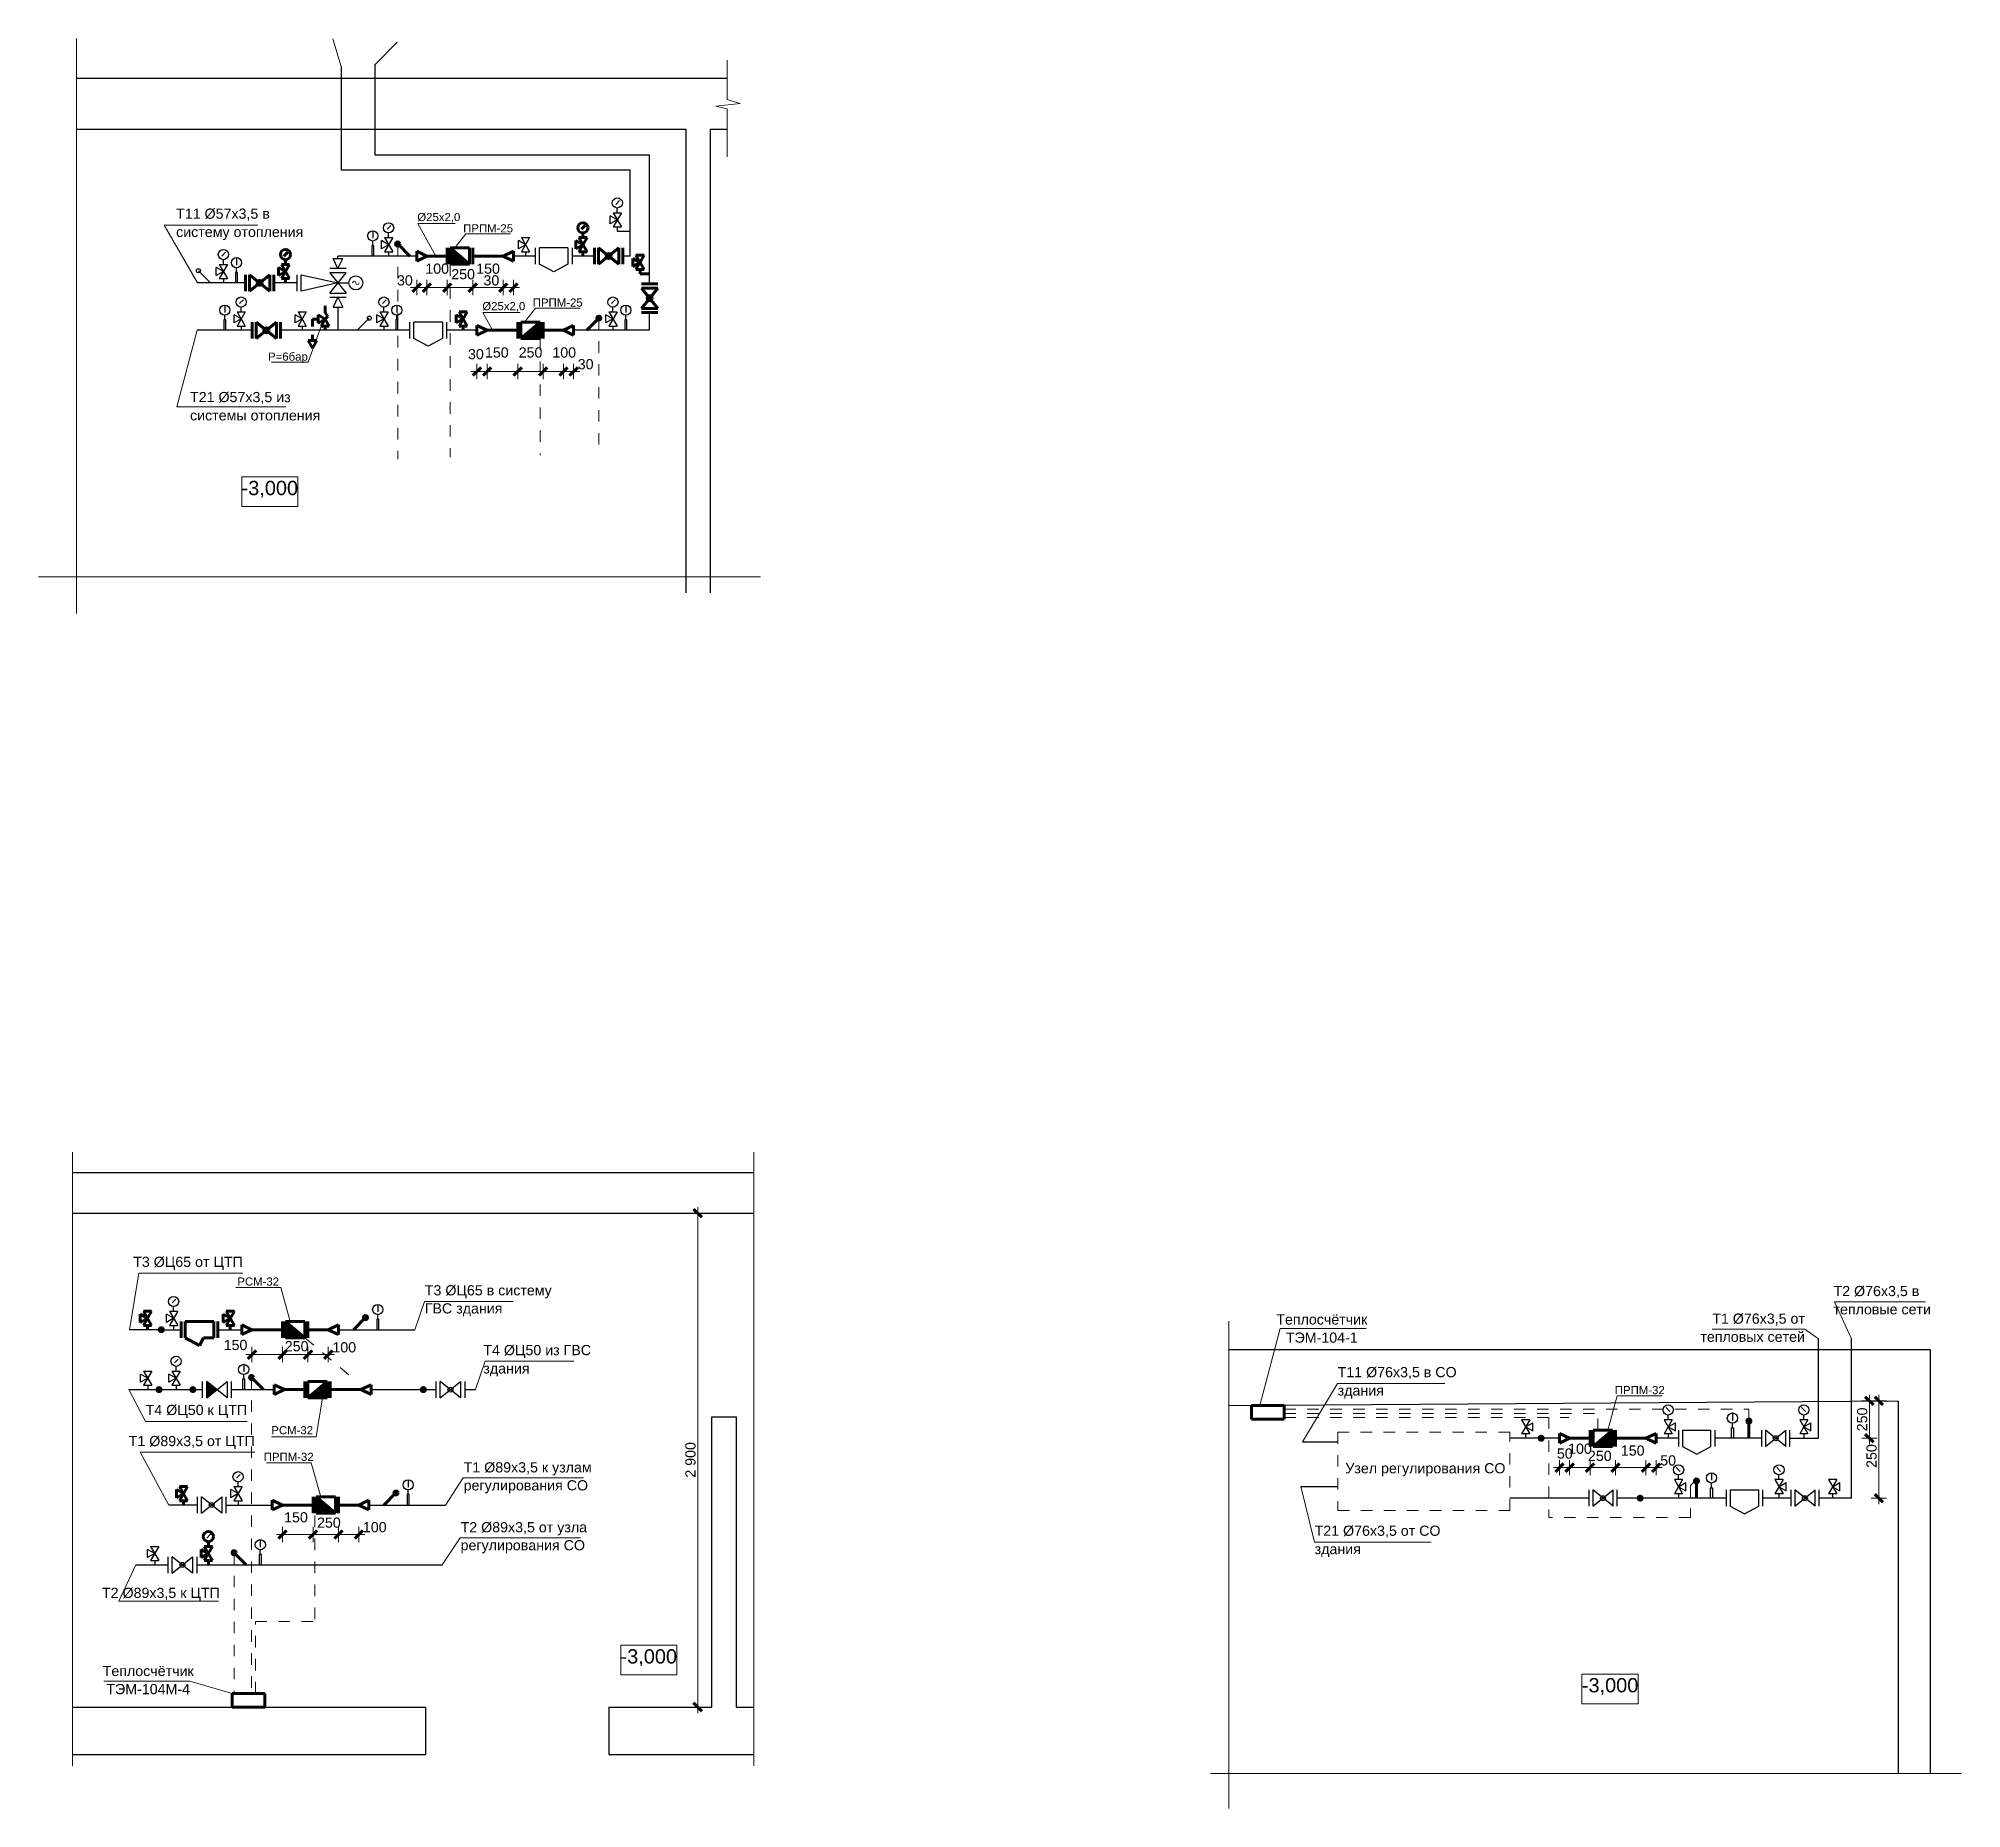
# Model space of a CAD drawing. Header units: millimetres. Extents: x 5807 to 30288, y -40917 to 2953.
# Drawn here: x 20844 to 30288, y -40917 to -32224 of the extents above; entities that cross this region are included whole.
import ezdxf

# ---------------------------------------------------------------- set-up
doc = ezdxf.new("R2010")
doc.units = ezdxf.units.MM
doc.header["$MEASUREMENT"] = 0
doc.linetypes.add('Штриховая', pattern=[112.888889, 56.444445, -56.444445])
for name, color, linetype, lineweight in [('0_Ном._пера__1', 7, 'Continuous', 15), ('0_Ном._пера__21', 7, 'Continuous', 30), ('0_Ном._пера__41', 7, 'Continuous', 60), ('2D - Общий_Ном._пера__1', 7, 'Continuous', 15), ('Аннотация - Текст_Ном._пера__1', 7, 'Continuous', 15), ('Размер - Общий_Ном._пера__1', 7, 'Continuous', 15), ('Размер - Общий_Ном._пера__21', 7, 'Continuous', 30), ('Размер - Общий_Ном._пера__41', 7, 'Continuous', 60)]:
    doc.layers.add(name, color=color, linetype=linetype, lineweight=lineweight)
doc.layers.add('Размер - Общий', color=7, linetype='Continuous')
doc.styles.add('РЎР“Р•РќР•Р\xa0РР\xa0_РЎРўРР›Р¬_1', font='Helvetica.ttc')
doc.linetypes.add('С изломами', pattern='A,0,[2,test_11.Shx,S=3.135805,R=0,X=0,Y=0],-395.111443,0', length=395.111443)
doc.dimstyles.new('СГЕНЕРИР_СТИЛЬ__4', dxfattribs={"dimtxt": 50, "dimasz": 38, "dimexe": 0.18, "dimexo": 1500, "dimgap": 0, "dimtad": 1, "dimtih": 1, "dimtoh": 1, "dimdec": 0, "dimzin": 0, "dimdsep": 46, "dimtxsty": 'РЎР“Р•РќР•Р\xa0РР\xa0_РЎРўРР›Р¬_1', "dimblk": 'ARROWHEAD_6', "dimblk1": 'ARROWHEAD_6', "dimblk2": 'ARROWHEAD_6', "dimcen": 0.09, "dimclrd": 7, "dimclre": 7, "dimclrt": 7, "dimazin": 0, "dimtfac": 1, "dimtdec": 4, "dimtmove": 0, "dimatfit": 3, "dimfxl": 0, "dimtolj": 1, "dimtzin": 0, "dimarcsym": 0})
doc.dimstyles.new('СГЕНЕРИР_СТИЛЬ__5', dxfattribs={"dimtxt": 50, "dimasz": 38, "dimexe": 0.18, "dimexo": 1500, "dimgap": 0, "dimtad": 1, "dimtih": 1, "dimtoh": 1, "dimdec": 0, "dimzin": 0, "dimdsep": 46, "dimtxsty": 'РЎР“Р•РќР•Р\xa0РР\xa0_РЎРўРР›Р¬_1', "dimblk": 'ARROWHEAD_6', "dimblk1": 'ARROWHEAD_6', "dimblk2": 'ARROWHEAD_6', "dimcen": 0.09, "dimclrd": 7, "dimclre": 7, "dimclrt": 7, "dimazin": 0, "dimtfac": 1, "dimtdec": 4, "dimtmove": 2, "dimatfit": 3, "dimfxl": 0, "dimtolj": 1, "dimtzin": 0, "dimarcsym": 0})
doc.dimstyles.new('СГЕНЕРИР_СТИЛЬ__6', dxfattribs={"dimtxt": 50, "dimasz": 38, "dimexe": 0.18, "dimexo": 1500, "dimgap": 0, "dimtad": 1, "dimdec": 0, "dimzin": 0, "dimdsep": 46, "dimtxsty": 'РЎР“Р•РќР•Р\xa0РР\xa0_РЎРўРР›Р¬_1', "dimblk": 'ARROWHEAD_6', "dimblk1": 'ARROWHEAD_6', "dimblk2": 'ARROWHEAD_6', "dimcen": 0.09, "dimclrd": 7, "dimclre": 7, "dimclrt": 7, "dimazin": 0, "dimtfac": 1, "dimtdec": 4, "dimtmove": 2, "dimatfit": 3, "dimfxl": 0, "dimtolj": 1, "dimtzin": 0, "dimarcsym": 0})
doc.dimstyles.new('СГЕНЕРИР_СТИЛЬ__7', dxfattribs={"dimtxt": 50, "dimasz": 38, "dimexe": 0.18, "dimexo": 1500, "dimgap": 0, "dimtad": 1, "dimdec": 0, "dimzin": 0, "dimdsep": 46, "dimtxsty": 'РЎР“Р•РќР•Р\xa0РР\xa0_РЎРўРР›Р¬_1', "dimblk": 'ARROWHEAD_6', "dimblk1": 'ARROWHEAD_6', "dimblk2": 'ARROWHEAD_6', "dimcen": 0.09, "dimclrd": 7, "dimclre": 7, "dimclrt": 7, "dimazin": 0, "dimtfac": 1, "dimtdec": 4, "dimtmove": 0, "dimatfit": 3, "dimfxl": 0, "dimtolj": 1, "dimtzin": 0, "dimarcsym": 0})

msp = doc.modelspace()

# ---------------------------------------------------------------- texts
at = {"layer": 'Аннотация - Текст_Ном._пера__1', "color": 7, "linetype": 'Continuous', "lineweight": 15, "char_height": 50, "width": 664.265, "style": 'РЎР“Р•РќР•Р\xa0РР\xa0_РЎРўРР›Р¬_1'}
for s, insert, attachment_point, line_spacing_factor in [('\\A1;{\\pql;\\fHelvetica|b0|i0|c0|p0;\\W1.000000;Т1\\fHelvetica|b0|i0|c0|p0;\\W1.000000;1\\fHelvetica|b0|i0|c0|p0;\\W1.000000; Ø57х3,5 в систему отопления}', (21520.1, -33137), 4, 1.076454), ('\\A1;{\\pql;\\fHelvetica|b0|i0|c0|p0;\\W1.000000;Т2\\fHelvetica|b0|i0|c0|p0;\\W1.000000;1\\fHelvetica|b0|i0|c0|p0;\\W1.000000; Ø57х3,5 из системы отопления}', (21588.5, -34030.5), 4, 1.076774), ('\\A1;{\\pql;\\fHelvetica|b0|i0|c0|p0;\\W1.000000;Т3 ØЦ65 в систему ГВС здания}', (22741.3, -38423.4), 4, 1.064577), ('\\A1;{\\pql;\\fHelvetica|b0|i0|c0|p0;\\W1.000000;Т2 Ø76х3,5 в тепловые сети}', (29658.9, -38420.6), 4, 1.076774), ('\\A1;{\\pqr;\\fHelvetica|b0|i0|c0|p0;\\W1.000000;Т1 Ø76х3,5 от тепловых сетей}', (29518.6, -38555.8), 6, 1.069039), ('\\A1;{\\pql;\\fHelvetica|b0|i0|c0|p0;\\W1.000000;Т4 ØЦ50 из ГВС здания}', (23028.7, -38717.6), 4, 1.0809), ('\\A1;{\\pql;\\fHelvetica|b0|i0|c0|p0;\\W1.000000;Т11 Ø76х3,5 в СО здания}', (27223.9, -38825.9), 4, 1.0809), ('\\A1;{\\pql;\\fHelvetica|b0|i0|c0|p0;\\W1.000000;Т1 Ø89х3,5 к узлам регулирования СО}', (22932, -39292.9), 4, 1.060263), ('\\A1;{\\pql;\\fHelvetica|b0|i0|c0|p0;\\W1.000000;Т2 Ø89х3,5 от узла регулирования СО}', (22917, -39587), 4, 1.060263), ('\\A1;{\\pql;\\fHelvetica|b0|i0|c0|p0;\\W1.000000;Т21 Ø76х3,5 от СО здания}', (27110.8, -39604.7), 4, 1.0809)]:
    msp.add_mtext(s, dxfattribs=dict(at, insert=insert, attachment_point=attachment_point, line_spacing_factor=line_spacing_factor))
at = {"layer": 'Аннотация - Текст_Ном._пера__1', "color": 7, "linetype": 'Continuous', "lineweight": 15, "style": 'РЎР“Р•РќР•Р\xa0РР\xa0_РЎРўРР›Р¬_1'}
for s, insert, char_height, attachment_point in [('\\A1;{\\pql;\\fHelvetica|b0|i0|c0|p0;\\W1.000000;Ø\\fHelvetica|b0|i0|c0|p0;\\W1.000000;25\\fHelvetica|b0|i0|c0|p0;\\W1.000000;х2,0}', (22704.5, -33104.9), 40, 4), ('\\A1;{\\pqc;\\fHelvetica|b0|i0|c0|p0;\\W1.000000;ПРПМ-25}', (23052.3, -33156.9), 40, 5), ('\\A1;{\\pql;\\fHelvetica|b0|i0|c0|p0;\\W1.000000;Ø\\fHelvetica|b0|i0|c0|p0;\\W1.000000;25\\fHelvetica|b0|i0|c0|p0;\\W1.000000;х2,0}', (23023.6, -33542.4), 40, 4), ('\\A1;{\\pqc;\\fHelvetica|b0|i0|c0|p0;\\W1.000000;ПРПМ-25}', (23394.1, -33521.4), 40, 5), ('\\A1;{\\pqr;\\fHelvetica|b0|i0|c0|p0;\\W1.000000;Р=6бар}', (22166.7, -33792.6), 40, 6), ('\\A1;{\\pqc;\\fHelvetica|b0|i0|c0|p0;\\W1.000000;-3\\fHelvetica|b0|i0|c0|p0;\\W1.000000;,000}', (21980.3, -34438.3), 70, 5), ('\\A1;{\\pqr;\\fHelvetica|b0|i0|c0|p0;\\W1.000000;Т3 ØЦ65 от ЦТП}', (21848, -38239.2), 50, 6), ('\\A1;{\\pqc;\\fHelvetica|b0|i0|c0|p0;\\W1.000000;РСМ-32}', (21923.2, -38329.1), 40, 5), ('\\A1;{\\pqc;\\fHelvetica|b0|i0|c0|p0;\\W1.000000;ПРПМ-32}', (28707.5, -38862.1), 40, 5), ('\\A1;{\\pqr;\\fHelvetica|b0|i0|c0|p0;\\W1.000000;Т4 ØЦ50 к ЦТП}', (21868.9, -38966.6), 50, 6), ('\\A1;{\\pqr;\\fHelvetica|b0|i0|c0|p0;\\W1.000000;Т1 Ø89х3,5 от ЦТП}', (21906.3, -39119.2), 50, 6), ('\\A1;{\\pqc;\\fHelvetica|b0|i0|c0|p0;\\W1.000000;РСМ-32}', (22090, -39059.2), 40, 5), ('\\A1;{\\pqc;\\fHelvetica|b0|i0|c0|p0;\\W1.000000;ПРПМ-32}', (22073, -39189.9), 40, 5), ('\\A1;{\\pqr;\\fHelvetica|b0|i0|c0|p0;\\W1.000000;Узел регулирования СО}', (28048, -39253.2), 50, 6), ('\\A1;{\\pqr;\\fHelvetica|b0|i0|c0|p0;\\W1.000000;Т2 Ø89х3,5 к ЦТП}', (21734.8, -39864.9), 50, 6), ('\\A1;{\\pqc;\\fHelvetica|b0|i0|c0|p0;\\W1.000000;-3\\fHelvetica|b0|i0|c0|p0;\\W1.000000;,000}', (23841.2, -40176), 70, 5), ('\\A1;{\\pqc;\\fHelvetica|b0|i0|c0|p0;\\W1.000000;-3\\fHelvetica|b0|i0|c0|p0;\\W1.000000;,000}', (28561.8, -40317.5), 70, 5)]:
    msp.add_mtext(s, dxfattribs=dict(at, insert=insert, char_height=char_height, attachment_point=attachment_point))
at = {"layer": 'Аннотация - Текст_Ном._пера__1', "color": 7, "linetype": 'Continuous', "lineweight": 15, "char_height": 50, "attachment_point": 5, "line_spacing_factor": 1.070886, "style": 'РЎР“Р•РќР•Р\xa0РР\xa0_РЎРўРР›Р¬_1'}
for s, insert in [('\\A1;{\\pqc;\\fHelvetica|b0|i0|c0|p0;\\W1.000000;Теплосчётчик \\P\\pqc;\\fHelvetica|b0|i0|c0|p0;\\W1.000000;ТЭМ-104-\\fHelvetica|b0|i0|c0|p0;\\W1.000000;1}', (27146, -38559.8)), ('\\A1;{\\pqc;\\fHelvetica|b0|i0|c0|p0;\\W1.000000;Теплосчётчик \\P\\pqc;\\fHelvetica|b0|i0|c0|p0;\\W1.000000;ТЭМ-104М-4}', (21383, -40286))]:
    msp.add_mtext(s, dxfattribs=dict(at, insert=insert))

# ---------------------------------------------------------------- blocks, each defined once
blk = doc.blocks.new('*D20')
at = {"layer": 'Размер - Общий_Ном._пера__1', "color": 7, "linetype": 'Continuous', "lineweight": 15}
for p, q in [((23422.3, -33822), (23422.3, -33897)), ((23472.3, -33859.5), (23422.3, -33859.5)), ((23472.3, -33822), (23472.3, -33897)), ((23502.3, -33859.5), (23472.3, -33859.5))]:
    blk.add_line(p, q, dxfattribs=at)
at = {"layer": 'Размер - Общий_Ном._пера__41', "color": 7, "linetype": 'Continuous', "lineweight": 60}
for p, q in [((23402.3, -33879.5), (23442.3, -33839.5)), ((23452.3, -33879.5), (23492.3, -33839.5))]:
    blk.add_line(p, q, dxfattribs=at)
at = {"layer": 'Размер - Общий_Ном._пера__21', "color": 7, "lineweight": 30, "insert": (23492.3, -33849.5), "char_height": 50, "attachment_point": 7, "style": 'РЎР“Р•РќР•Р\xa0РР\xa0_РЎРўРР›Р¬_1'}
blk.add_mtext('\\A1;{\\pql;\\fHelvetica|b0|i0|c0|p0;\\W1.000000;30}', dxfattribs=at)
blk = doc.blocks.new('ARROWHEAD_6')
at = {"color": 0, "linetype": 'Continuous', "lineweight": 0}
for p, q in [((0, 0), (-1, 0)), ((-0.5, -0.5), (0.5, 0.5))]:
    blk.add_line(p, q, dxfattribs=at)
blk = doc.blocks.new('*D21')
at = {"layer": 'Размер - Общий_Ном._пера__1', "color": 7, "linetype": 'Continuous', "lineweight": 15}
for p, q in [((23322.3, -33822), (23322.3, -33897)), ((23422.3, -33859.5), (23322.3, -33859.5)), ((23422.3, -33822), (23422.3, -33897))]:
    blk.add_line(p, q, dxfattribs=at)
at = {"layer": 'Размер - Общий_Ном._пера__41', "color": 7, "linetype": 'Continuous', "lineweight": 60}
for p, q in [((23302.3, -33879.5), (23342.3, -33839.5)), ((23402.3, -33879.5), (23442.3, -33839.5))]:
    blk.add_line(p, q, dxfattribs=at)
at = {"layer": 'Размер - Общий_Ном._пера__21', "color": 7, "lineweight": 30, "insert": (23367.6, -33792), "char_height": 50, "attachment_point": 7, "style": 'РЎР“Р•РќР•Р\xa0РР\xa0_РЎРўРР›Р¬_1'}
blk.add_mtext('\\A1;{\\pql;\\fHelvetica|b0|i0|c0|p0;\\W1.000000;100}', dxfattribs=at)
blk = doc.blocks.new('*D22')
at = {"layer": 'Размер - Общий_Ном._пера__1', "color": 7, "linetype": 'Continuous', "lineweight": 15}
for p, q in [((23197.5, -33822), (23197.5, -33897)), ((23322.3, -33859.5), (23197.5, -33859.5)), ((23322.3, -33822), (23322.3, -33897))]:
    blk.add_line(p, q, dxfattribs=at)
at = {"layer": 'Размер - Общий_Ном._пера__41', "color": 7, "linetype": 'Continuous', "lineweight": 60}
for p, q in [((23177.5, -33879.5), (23217.5, -33839.5)), ((23302.3, -33879.5), (23342.3, -33839.5))]:
    blk.add_line(p, q, dxfattribs=at)
at = {"layer": 'Размер - Общий_Ном._пера__21', "color": 7, "lineweight": 30, "insert": (23202.2, -33792), "char_height": 50, "attachment_point": 7, "style": 'РЎР“Р•РќР•Р\xa0РР\xa0_РЎРўРР›Р¬_1'}
blk.add_mtext('\\A1;{\\pql;\\fHelvetica|b0|i0|c0|p0;\\W1.000000;250}', dxfattribs=at)
blk = doc.blocks.new('*D23')
at = {"layer": 'Размер - Общий_Ном._пера__1', "color": 7, "linetype": 'Continuous', "lineweight": 15}
for p, q in [((23047.5, -33822), (23047.5, -33897)), ((23197.5, -33859.5), (23047.5, -33859.5)), ((23197.5, -33822), (23197.5, -33897))]:
    blk.add_line(p, q, dxfattribs=at)
at = {"layer": 'Размер - Общий_Ном._пера__41', "color": 7, "linetype": 'Continuous', "lineweight": 60}
for p, q in [((23027.5, -33879.5), (23067.5, -33839.5)), ((23177.5, -33879.5), (23217.5, -33839.5))]:
    blk.add_line(p, q, dxfattribs=at)
blk = doc.blocks.new('*D24')
at = {"layer": 'Размер - Общий_Ном._пера__1', "color": 7, "linetype": 'Continuous', "lineweight": 15}
for p, q in [((22997.5, -33859.5), (22967.5, -33859.5)), ((22997.5, -33822), (22997.5, -33897)), ((23047.5, -33859.5), (22997.5, -33859.5)), ((23047.5, -33822), (23047.5, -33897))]:
    blk.add_line(p, q, dxfattribs=at)
at = {"layer": 'Размер - Общий_Ном._пера__41', "color": 7, "linetype": 'Continuous', "lineweight": 60}
for p, q in [((23017.5, -33839.5), (22977.5, -33879.5)), ((23027.5, -33879.5), (23067.5, -33839.5))]:
    blk.add_line(p, q, dxfattribs=at)
at = {"layer": 'Размер - Общий_Ном._пера__21', "color": 7, "lineweight": 30, "char_height": 50, "attachment_point": 7, "style": 'РЎР“Р•РќР•Р\xa0РР\xa0_РЎРўРР›Р¬_1'}
for s, insert in [('\\A1;{\\pql;\\fHelvetica|b0|i0|c0|p0;\\W1.000000;30}', (22953.3, -33800.3)), ('\\A1;{\\pql;\\fHelvetica|b0|i0|c0|p0;\\W1.000000;150}', (23036.8, -33792))]:
    blk.add_mtext(s, dxfattribs=dict(at, insert=insert))
blk = doc.blocks.new('*D25')
at = {"layer": 'Размер - Общий_Ном._пера__1', "color": 7, "linetype": 'Continuous', "lineweight": 15}
for p, q in [((22701.5, -33485.4), (22701.5, -33410.4)), ((22751.5, -33485.4), (22751.5, -33410.4)), ((22671.5, -33447.9), (22701.5, -33447.9)), ((22701.5, -33447.9), (22751.5, -33447.9))]:
    blk.add_line(p, q, dxfattribs=at)
at = {"layer": 'Размер - Общий_Ном._пера__41', "color": 7, "linetype": 'Continuous', "lineweight": 60}
for p, q in [((22721.5, -33427.9), (22681.5, -33467.9)), ((22771.5, -33427.9), (22731.5, -33467.9))]:
    blk.add_line(p, q, dxfattribs=at)
at = {"layer": 'Размер - Общий_Ном._пера__21', "color": 7, "lineweight": 30, "char_height": 50, "attachment_point": 7, "style": 'РЎР“Р•РќР•Р\xa0РР\xa0_РЎРўРР›Р¬_1'}
for s, insert in [('\\A1;{\\pql;\\fHelvetica|b0|i0|c0|p0;\\W1.000000;100}', (22743.8, -33380.4)), ('\\A1;{\\pql;\\fHelvetica|b0|i0|c0|p0;\\W1.000000;30}', (22604.6, -33437.9))]:
    blk.add_mtext(s, dxfattribs=dict(at, insert=insert))
blk = doc.blocks.new('*D26')
at = {"layer": 'Размер - Общий_Ном._пера__1', "color": 7, "linetype": 'Continuous', "lineweight": 15}
for p, q in [((22751.5, -33485.4), (22751.5, -33410.4)), ((22851.5, -33485.4), (22851.5, -33410.4)), ((22751.5, -33447.9), (22851.5, -33447.9))]:
    blk.add_line(p, q, dxfattribs=at)
at = {"layer": 'Размер - Общий_Ном._пера__41', "color": 7, "linetype": 'Continuous', "lineweight": 60}
for p, q in [((22771.5, -33427.9), (22731.5, -33467.9)), ((22871.5, -33427.9), (22831.5, -33467.9))]:
    blk.add_line(p, q, dxfattribs=at)
blk = doc.blocks.new('*D27')
at = {"layer": 'Размер - Общий_Ном._пера__1', "color": 7, "linetype": 'Continuous', "lineweight": 15}
for p, q in [((22851.5, -33485.4), (22851.5, -33410.4)), ((22976.4, -33485.4), (22976.4, -33410.4)), ((22851.5, -33447.9), (22976.4, -33447.9))]:
    blk.add_line(p, q, dxfattribs=at)
at = {"layer": 'Размер - Общий_Ном._пера__41', "color": 7, "linetype": 'Continuous', "lineweight": 60}
for p, q in [((22871.5, -33427.9), (22831.5, -33467.9)), ((22996.4, -33427.9), (22956.4, -33467.9))]:
    blk.add_line(p, q, dxfattribs=at)
at = {"layer": 'Размер - Общий_Ном._пера__21', "color": 7, "lineweight": 30, "insert": (22871.2, -33407.5), "char_height": 50, "attachment_point": 7, "style": 'РЎР“Р•РќР•Р\xa0РР\xa0_РЎРўРР›Р¬_1'}
blk.add_mtext('\\A1;{\\pql;\\fHelvetica|b0|i0|c0|p0;\\W1.000000;250}', dxfattribs=at)
blk = doc.blocks.new('*D28')
at = {"layer": 'Размер - Общий_Ном._пера__1', "color": 7, "linetype": 'Continuous', "lineweight": 15}
for p, q in [((22976.4, -33485.4), (22976.4, -33410.4)), ((23126.4, -33485.4), (23126.4, -33410.4)), ((22976.4, -33447.9), (23126.4, -33447.9))]:
    blk.add_line(p, q, dxfattribs=at)
at = {"layer": 'Размер - Общий_Ном._пера__41', "color": 7, "linetype": 'Continuous', "lineweight": 60}
for p, q in [((22996.4, -33427.9), (22956.4, -33467.9)), ((23146.4, -33427.9), (23106.4, -33467.9))]:
    blk.add_line(p, q, dxfattribs=at)
at = {"layer": 'Размер - Общий_Ном._пера__21', "color": 7, "lineweight": 30, "char_height": 50, "attachment_point": 7, "style": 'РЎР“Р•РќР•Р\xa0РР\xa0_РЎРўРР›Р¬_1'}
for s, insert in [('\\A1;{\\pql;\\fHelvetica|b0|i0|c0|p0;\\W1.000000;150}', (22993.6, -33380.4)), ('\\A1;{\\pql;\\fHelvetica|b0|i0|c0|p0;\\W1.000000;30}', (23029.4, -33437.9))]:
    blk.add_mtext(s, dxfattribs=dict(at, insert=insert))
blk = doc.blocks.new('*D29')
at = {"layer": 'Размер - Общий_Ном._пера__1', "color": 7, "linetype": 'Continuous', "lineweight": 15}
for p, q in [((23126.4, -33485.4), (23126.4, -33410.4)), ((23176.4, -33485.4), (23176.4, -33410.4)), ((23126.4, -33447.9), (23176.4, -33447.9)), ((23176.4, -33447.9), (23206.4, -33447.9))]:
    blk.add_line(p, q, dxfattribs=at)
at = {"layer": 'Размер - Общий_Ном._пера__41', "color": 7, "linetype": 'Continuous', "lineweight": 60}
for p, q in [((23146.4, -33427.9), (23106.4, -33467.9)), ((23156.4, -33467.9), (23196.4, -33427.9))]:
    blk.add_line(p, q, dxfattribs=at)
blk = doc.blocks.new('*D30')
at = {"layer": 'Размер - Общий_Ном._пера__1', "color": 7, "linetype": 'Continuous', "lineweight": 15}
for p, q in [((22042.4, -39608.1), (22042.4, -39533.1)), ((22192.4, -39608.1), (22192.4, -39533.1)), ((22012.4, -39570.6), (22042.4, -39570.6)), ((22042.4, -39570.6), (22192.4, -39570.6))]:
    blk.add_line(p, q, dxfattribs=at)
at = {"layer": 'Размер - Общий_Ном._пера__41', "color": 7, "linetype": 'Continuous', "lineweight": 60}
for p, q in [((22062.4, -39550.6), (22022.4, -39590.6)), ((22212.4, -39550.6), (22172.4, -39590.6))]:
    blk.add_line(p, q, dxfattribs=at)
at = {"layer": 'Размер - Общий_Ном._пера__21', "color": 7, "lineweight": 30, "insert": (22050.5, -39512.2), "char_height": 50, "attachment_point": 7, "style": 'РЎР“Р•РќР•Р\xa0РР\xa0_РЎРўРР›Р¬_1'}
blk.add_mtext('\\A1;{\\pql;\\fHelvetica|b0|i0|c0|p0;\\W1.000000;150}', dxfattribs=at)
blk = doc.blocks.new('*D31')
at = {"layer": 'Размер - Общий_Ном._пера__1', "color": 7, "linetype": 'Continuous', "lineweight": 15}
for p, q in [((22192.4, -39608.1), (22192.4, -39533.1)), ((22317.2, -39608.1), (22317.2, -39533.1)), ((22192.4, -39570.6), (22317.2, -39570.6))]:
    blk.add_line(p, q, dxfattribs=at)
at = {"layer": 'Размер - Общий_Ном._пера__41', "color": 7, "linetype": 'Continuous', "lineweight": 60}
for p, q in [((22212.4, -39550.6), (22172.4, -39590.6)), ((22337.2, -39550.6), (22297.2, -39590.6))]:
    blk.add_line(p, q, dxfattribs=at)
at = {"layer": 'Размер - Общий_Ном._пера__21', "color": 7, "lineweight": 30, "insert": (22212, -39538.4), "char_height": 50, "attachment_point": 7, "style": 'РЎР“Р•РќР•Р\xa0РР\xa0_РЎРўРР›Р¬_1'}
blk.add_mtext('\\A1;{\\pql;\\fHelvetica|b0|i0|c0|p0;\\W1.000000;250}', dxfattribs=at)
blk = doc.blocks.new('*D32')
at = {"layer": 'Размер - Общий_Ном._пера__1', "color": 7, "linetype": 'Continuous', "lineweight": 15}
for p, q in [((22317.2, -39608.1), (22317.2, -39533.1)), ((22417.2, -39608.1), (22417.2, -39533.1)), ((22317.2, -39570.6), (22417.2, -39570.6)), ((22417.2, -39570.6), (22447.2, -39570.6))]:
    blk.add_line(p, q, dxfattribs=at)
at = {"layer": 'Размер - Общий_Ном._пера__41', "color": 7, "linetype": 'Continuous', "lineweight": 60}
for p, q in [((22337.2, -39550.6), (22297.2, -39590.6)), ((22397.2, -39590.6), (22437.2, -39550.6))]:
    blk.add_line(p, q, dxfattribs=at)
at = {"layer": 'Размер - Общий_Ном._пера__21', "color": 7, "lineweight": 30, "insert": (22437.2, -39560.6), "char_height": 50, "attachment_point": 7, "style": 'РЎР“Р•РќР•Р\xa0РР\xa0_РЎРўРР›Р¬_1'}
blk.add_mtext('\\A1;{\\pql;\\fHelvetica|b0|i0|c0|p0;\\W1.000000;100}', dxfattribs=at)
blk = doc.blocks.new('*D40')
at = {"layer": 'Размер - Общий_Ном._пера__1', "color": 7, "linetype": 'Continuous', "lineweight": 15}
for p, q in [((21862.6, -38687.5), (21892.6, -38687.5)), ((21892.6, -38725), (21892.6, -38650)), ((21892.6, -38687.5), (22042.6, -38687.5)), ((22042.6, -38725), (22042.6, -38650))]:
    blk.add_line(p, q, dxfattribs=at)
at = {"layer": 'Размер - Общий_Ном._пера__41', "color": 7, "linetype": 'Continuous', "lineweight": 60}
for p, q in [((21912.6, -38667.5), (21872.6, -38707.5)), ((22062.6, -38667.5), (22022.6, -38707.5))]:
    blk.add_line(p, q, dxfattribs=at)
at = {"layer": 'Размер - Общий_Ном._пера__21', "color": 7, "lineweight": 30, "insert": (21753.7, -38665.9), "char_height": 50, "attachment_point": 7, "style": 'РЎР“Р•РќР•Р\xa0РР\xa0_РЎРўРР›Р¬_1'}
blk.add_mtext('\\A1;{\\pql;\\fHelvetica|b0|i0|c0|p0;\\W1.000000;150}', dxfattribs=at)
blk = doc.blocks.new('*D41')
at = {"layer": 'Размер - Общий_Ном._пера__1', "color": 7, "linetype": 'Continuous', "lineweight": 15}
for p, q in [((22042.6, -38725), (22042.6, -38650)), ((22042.6, -38687.5), (22167.5, -38687.5)), ((22167.5, -38725), (22167.5, -38650))]:
    blk.add_line(p, q, dxfattribs=at)
at = {"layer": 'Размер - Общий_Ном._пера__41', "color": 7, "linetype": 'Continuous', "lineweight": 60}
for p, q in [((22062.6, -38667.5), (22022.6, -38707.5)), ((22187.5, -38667.5), (22147.5, -38707.5))]:
    blk.add_line(p, q, dxfattribs=at)
at = {"layer": 'Размер - Общий_Ном._пера__21', "color": 7, "lineweight": 30, "insert": (22053.6, -38671.9), "char_height": 50, "attachment_point": 7, "style": 'РЎР“Р•РќР•Р\xa0РР\xa0_РЎРўРР›Р¬_1'}
blk.add_mtext('\\A1;{\\pql;\\fHelvetica|b0|i0|c0|p0;\\W1.000000;250}', dxfattribs=at)
blk = doc.blocks.new('*D42')
at = {"layer": 'Размер - Общий_Ном._пера__1', "color": 7, "linetype": 'Continuous', "lineweight": 15}
for p, q in [((22167.5, -38725), (22167.5, -38650)), ((22167.5, -38687.5), (22267.5, -38687.5)), ((22267.5, -38725), (22267.5, -38650)), ((22267.5, -38687.5), (22297.5, -38687.5))]:
    blk.add_line(p, q, dxfattribs=at)
at = {"layer": 'Размер - Общий_Ном._пера__41', "color": 7, "linetype": 'Continuous', "lineweight": 60}
for p, q in [((22187.5, -38667.5), (22147.5, -38707.5)), ((22247.5, -38707.5), (22287.5, -38667.5))]:
    blk.add_line(p, q, dxfattribs=at)
at = {"layer": 'Размер - Общий_Ном._пера__21', "color": 7, "lineweight": 30, "insert": (22287.5, -38677.5), "char_height": 50, "attachment_point": 7, "style": 'РЎР“Р•РќР•Р\xa0РР\xa0_РЎРўРР›Р¬_1'}
blk.add_mtext('\\A1;{\\pql;\\fHelvetica|b0|i0|c0|p0;\\W1.000000;100}', dxfattribs=at)
blk = doc.blocks.new('*D43')
at = {"layer": 'Размер - Общий_Ном._пера__1', "color": 7, "linetype": 'Continuous', "lineweight": 15}
for p, q in [((24119, -37992.9), (24044, -37992.9)), ((24081.5, -37992.9), (24081.5, -37962.9)), ((24081.5, -40418.4), (24081.5, -37992.9)), ((24119, -40418.4), (24044, -40418.4)), ((24081.5, -40448.4), (24081.5, -40418.4))]:
    blk.add_line(p, q, dxfattribs=at)
at = {"layer": 'Размер - Общий_Ном._пера__41', "color": 7, "linetype": 'Continuous', "lineweight": 60}
for p, q in [((24101.5, -38012.9), (24061.5, -37972.9)), ((24061.5, -40398.4), (24101.5, -40438.4))]:
    blk.add_line(p, q, dxfattribs=at)
at = {"layer": 'Размер - Общий_Ном._пера__21', "color": 7, "lineweight": 30, "insert": (24071.5, -39292), "char_height": 50, "attachment_point": 7, "rotation": 90, "style": 'РЎР“Р•РќР•Р\xa0РР\xa0_РЎРўРР›Р¬_1'}
blk.add_mtext('\\A1;{\\pql;\\fHelvetica|b0|i0|c0|p0;\\W1.000000;2 900}', dxfattribs=at)
blk = doc.blocks.new('*D33')
at = {"layer": 'Размер - Общий_Ном._пера__1', "color": 7, "linetype": 'Continuous', "lineweight": 15}
for p, q in [((29835, -38914.4), (29835, -38884.4)), ((29872.5, -38914.4), (29797.5, -38914.4)), ((29835, -39098.3), (29835, -38914.4)), ((29872.5, -39098.3), (29797.5, -39098.3)), ((29835, -39128.3), (29835, -39098.3))]:
    blk.add_line(p, q, dxfattribs=at)
at = {"layer": 'Размер - Общий_Ном._пера__41', "color": 7, "linetype": 'Continuous', "lineweight": 60}
for p, q in [((29855, -38934.4), (29815, -38894.4)), ((29815, -39078.3), (29855, -39118.3))]:
    blk.add_line(p, q, dxfattribs=at)
at = {"layer": 'Размер - Общий_Ном._пера__21', "color": 7, "lineweight": 30, "insert": (29825, -39064.1), "char_height": 50, "attachment_point": 7, "rotation": 90, "style": 'РЎР“Р•РќР•Р\xa0РР\xa0_РЎРўРР›Р¬_1'}
blk.add_mtext('\\A1;{\\pql;\\fHelvetica|b0|i0|c0|p0;\\W1.000000;250}', dxfattribs=at)
blk = doc.blocks.new('*D34')
at = {"layer": 'Размер - Общий_Ном._пера__1', "color": 7, "linetype": 'Continuous', "lineweight": 15}
for p, q in [((28738.1, -39205.2), (28738.1, -39280.2)), ((28788.1, -39242.7), (28738.1, -39242.7)), ((28788.1, -39205.2), (28788.1, -39280.2)), ((28818.1, -39242.7), (28788.1, -39242.7))]:
    blk.add_line(p, q, dxfattribs=at)
at = {"layer": 'Размер - Общий_Ном._пера__41', "color": 7, "linetype": 'Continuous', "lineweight": 60}
for p, q in [((28718.1, -39262.7), (28758.1, -39222.7)), ((28768.1, -39262.7), (28808.1, -39222.7))]:
    blk.add_line(p, q, dxfattribs=at)
at = {"layer": 'Размер - Общий_Ном._пера__21', "color": 7, "lineweight": 30, "insert": (28808.1, -39232.7), "char_height": 50, "attachment_point": 7, "style": 'РЎР“Р•РќР•Р\xa0РР\xa0_РЎРўРР›Р¬_1'}
blk.add_mtext('\\A1;{\\pql;\\fHelvetica|b0|i0|c0|p0;\\W1.000000;50}', dxfattribs=at)
blk = doc.blocks.new('*D35')
at = {"layer": 'Размер - Общий_Ном._пера__1', "color": 7, "linetype": 'Continuous', "lineweight": 15}
for p, q in [((28588.1, -39205.2), (28588.1, -39280.2)), ((28738.1, -39242.7), (28588.1, -39242.7)), ((28738.1, -39205.2), (28738.1, -39280.2))]:
    blk.add_line(p, q, dxfattribs=at)
at = {"layer": 'Размер - Общий_Ном._пера__41', "color": 7, "linetype": 'Continuous', "lineweight": 60}
for p, q in [((28568.1, -39262.7), (28608.1, -39222.7)), ((28718.1, -39262.7), (28758.1, -39222.7))]:
    blk.add_line(p, q, dxfattribs=at)
at = {"layer": 'Размер - Общий_Ном._пера__21', "color": 7, "lineweight": 30, "insert": (28614.5, -39184.3), "char_height": 50, "attachment_point": 7, "style": 'РЎР“Р•РќР•Р\xa0РР\xa0_РЎРўРР›Р¬_1'}
blk.add_mtext('\\A1;{\\pql;\\fHelvetica|b0|i0|c0|p0;\\W1.000000;150}', dxfattribs=at)
blk = doc.blocks.new('*D36')
at = {"layer": 'Размер - Общий_Ном._пера__1', "color": 7, "linetype": 'Continuous', "lineweight": 15}
for p, q in [((28463.2, -39205.2), (28463.2, -39280.2)), ((28588.1, -39242.7), (28463.2, -39242.7)), ((28588.1, -39205.2), (28588.1, -39280.2))]:
    blk.add_line(p, q, dxfattribs=at)
at = {"layer": 'Размер - Общий_Ном._пера__41', "color": 7, "linetype": 'Continuous', "lineweight": 60}
for p, q in [((28443.2, -39262.7), (28483.2, -39222.7)), ((28568.1, -39262.7), (28608.1, -39222.7))]:
    blk.add_line(p, q, dxfattribs=at)
blk = doc.blocks.new('*D37')
at = {"layer": 'Размер - Общий_Ном._пера__1', "color": 7, "linetype": 'Continuous', "lineweight": 15}
for p, q in [((28363.2, -39205.2), (28363.2, -39280.2)), ((28463.2, -39242.7), (28363.2, -39242.7)), ((28463.2, -39205.2), (28463.2, -39280.2))]:
    blk.add_line(p, q, dxfattribs=at)
at = {"layer": 'Размер - Общий_Ном._пера__41', "color": 7, "linetype": 'Continuous', "lineweight": 60}
for p, q in [((28343.2, -39262.7), (28383.2, -39222.7)), ((28443.2, -39262.7), (28483.2, -39222.7))]:
    blk.add_line(p, q, dxfattribs=at)
at = {"layer": 'Размер - Общий_Ном._пера__21', "color": 7, "lineweight": 30, "insert": (28453, -39210.5), "char_height": 50, "attachment_point": 7, "style": 'РЎР“Р•РќР•Р\xa0РР\xa0_РЎРўРР›Р¬_1'}
blk.add_mtext('\\A1;{\\pql;\\fHelvetica|b0|i0|c0|p0;\\W1.000000;250}', dxfattribs=at)
blk = doc.blocks.new('*D38')
at = {"layer": 'Размер - Общий_Ном._пера__1', "color": 7, "linetype": 'Continuous', "lineweight": 15}
for p, q in [((28313.2, -39242.7), (28283.2, -39242.7)), ((28313.2, -39205.2), (28313.2, -39280.2)), ((28363.2, -39242.7), (28313.2, -39242.7)), ((28363.2, -39205.2), (28363.2, -39280.2))]:
    blk.add_line(p, q, dxfattribs=at)
at = {"layer": 'Размер - Общий_Ном._пера__41', "color": 7, "linetype": 'Continuous', "lineweight": 60}
for p, q in [((28333.2, -39222.7), (28293.2, -39262.7)), ((28343.2, -39262.7), (28383.2, -39222.7))]:
    blk.add_line(p, q, dxfattribs=at)
at = {"layer": 'Размер - Общий_Ном._пера__21', "color": 7, "lineweight": 30, "char_height": 50, "attachment_point": 7, "style": 'РЎР“Р•РќР•Р\xa0РР\xa0_РЎРўРР›Р¬_1'}
for s, insert in [('\\A1;{\\pql;\\fHelvetica|b0|i0|c0|p0;\\W1.000000;50}', (28300.6, -39199.2)), ('\\A1;{\\pql;\\fHelvetica|b0|i0|c0|p0;\\W1.000000;100}', (28355.5, -39175.2))]:
    blk.add_mtext(s, dxfattribs=dict(at, insert=insert))
blk = doc.blocks.new('*D39')
at = {"layer": 'Размер - Общий_Ном._пера__1', "color": 7, "linetype": 'Continuous', "lineweight": 15}
for p, q in [((29881.2, -38914.4), (29881.2, -38884.4)), ((29918.7, -38914.4), (29843.7, -38914.4)), ((29881.2, -39392.4), (29881.2, -38914.4)), ((29918.7, -39392.4), (29843.7, -39392.4)), ((29881.2, -39422.4), (29881.2, -39392.4))]:
    blk.add_line(p, q, dxfattribs=at)
at = {"layer": 'Размер - Общий_Ном._пера__41', "color": 7, "linetype": 'Continuous', "lineweight": 60}
for p, q in [((29901.2, -38934.4), (29861.2, -38894.4)), ((29861.2, -39372.4), (29901.2, -39412.4))]:
    blk.add_line(p, q, dxfattribs=at)
at = {"layer": 'Размер - Общий_Ном._пера__21', "color": 7, "lineweight": 30, "insert": (29871.2, -39244), "char_height": 50, "attachment_point": 7, "rotation": 90, "style": 'РЎР“Р•РќР•Р\xa0РР\xa0_РЎРўРР›Р¬_1'}
blk.add_mtext('\\A1;{\\pql;\\fHelvetica|b0|i0|c0|p0;\\W1.000000;250}', dxfattribs=at)

# ---------------------------------------------------------------- dimensions: what is measured, and where the dimension line sits
at = {"layer": 'Размер - Общий', "color": 7, "linetype": 'Continuous', "lineweight": 15}
for base, p1, p2, text, dimstyle, picture, middle in [((22751.5, -33447.9), (22701.5, -33293.1), (22751.5, -33293.1), '30', 'СГЕНЕРИР_СТИЛЬ__4', '*D25', (22643.8, -33412.9)), ((22976.4, -33447.9), (22851.5, -33293.1), (22976.4, -33293.1), '250', 'СГЕНЕРИР_СТИЛЬ__5', '*D27', (22930, -33382.5)), ((23176.4, -33447.9), (23126.4, -33293.1), (23176.4, -33293.1), '30', 'СГЕНЕРИР_СТИЛЬ__4', '*D29', (23068.7, -33412.9)), ((22167.5, -38687.5), (22042.6, -38565.4), (22167.5, -38565.4), '250', 'СГЕНЕРИР_СТИЛЬ__5', '*D41', (22112.5, -38646.9)), ((22317.2, -39570.6), (22192.4, -39426.2), (22317.2, -39426.2), '250', 'СГЕНЕРИР_СТИЛЬ__5', '*D31', (22270.9, -39513.4))]:
    dim = msp.add_linear_dim(base=base, p1=p1, p2=p2, text=text, dimstyle=dimstyle, dxfattribs=at)
    dim.commit()
    dim.dimension.update_dxf_attribs({"geometry": picture, "text_midpoint": middle, "dimtype": 160})
for base, p1, p2, dimstyle, picture, middle in [((22851.5, -33447.9), (22751.5, -33293.1), (22851.5, -33293.1), 'СГЕНЕРИР_СТИЛЬ__4', '*D26', (22802.7, -33355.4)), ((23126.4, -33447.9), (22976.4, -33293.1), (23126.4, -33293.1), 'СГЕНЕРИР_СТИЛЬ__4', '*D28', (23052.5, -33355.4)), ((22042.6, -38687.5), (21892.6, -38565.4), (22042.6, -38565.4), 'СГЕНЕРИР_СТИЛЬ__5', '*D40', (21812.6, -38640.9)), ((22267.5, -38687.5), (22167.5, -38565.4), (22267.5, -38565.4), 'СГЕНЕРИР_СТИЛЬ__4', '*D42', (22346.4, -38652.5)), ((22192.4, -39570.6), (22042.4, -39426.2), (22192.4, -39426.2), 'СГЕНЕРИР_СТИЛЬ__5', '*D30', (22109.4, -39487.2)), ((22417.2, -39570.6), (22317.2, -39426.2), (22417.2, -39426.2), 'СГЕНЕРИР_СТИЛЬ__4', '*D32', (22496.1, -39535.6))]:
    dim = msp.add_linear_dim(base=base, p1=p1, p2=p2, dimstyle=dimstyle, dxfattribs=at)
    dim.commit()
    dim.dimension.update_dxf_attribs({"geometry": picture, "text_midpoint": middle, "dimtype": 160})
for base, p1, p2, angle, text, dimstyle, picture, middle, turn in [((22997.5, -33859.5), (23047.5, -33657.6), (22997.5, -33657.6), 180, '30', 'СГЕНЕРИР_СТИЛЬ__6', '*D24', (22992.6, -33775.3), 360), ((24081.5, -37992.9), (24151.6, -40418.4), (24081.5, -37992.9), 90, '2 900', 'СГЕНЕРИР_СТИЛЬ__7', '*D43', (24046.5, -39203.7), 90), ((29835, -38914.4), (29305.2, -39098.3), (29166, -38914.4), 90, '250', 'СГЕНЕРИР_СТИЛЬ__7', '*D33', (29800, -39005.2), 90), ((29881.2, -38914.4), (29747.4, -39392.4), (29808, -38914.4), 90, '250', 'СГЕНЕРИР_СТИЛЬ__6', '*D39', (29846.2, -39185.2), 90)]:
    dim = msp.add_linear_dim(base=base, p1=p1, p2=p2, angle=angle, text=text, dimstyle=dimstyle, dxfattribs=at)
    dim.commit()
    dim.dimension.update_dxf_attribs({"geometry": picture, "text_midpoint": middle, "dimtype": 160, "text_rotation": turn})
for base, p1, p2, dimstyle, picture, middle in [((23047.5, -33859.5), (23197.5, -33657.6), (23047.5, -33657.6), 'СГЕНЕРИР_СТИЛЬ__4', '*D23', (23095.6, -33767)), ((23322.3, -33859.5), (23422.3, -33657.6), (23322.3, -33657.6), 'СГЕНЕРИР_СТИЛЬ__4', '*D21', (23426.5, -33767)), ((28313.2, -39242.7), (28363.2, -39098.3), (28313.2, -39098.3), 'СГЕНЕРИР_СТИЛЬ__5', '*D38', (28339.8, -39174.2)), ((28363.2, -39242.7), (28463.2, -39098.3), (28363.2, -39098.3), 'СГЕНЕРИР_СТИЛЬ__4', '*D37', (28414.4, -39150.2)), ((28738.1, -39242.7), (28788.1, -39098.3), (28738.1, -39098.3), 'СГЕНЕРИР_СТИЛЬ__4', '*D34', (28847.3, -39207.7))]:
    dim = msp.add_linear_dim(base=base, p1=p1, p2=p2, angle=180, dimstyle=dimstyle, dxfattribs=at)
    dim.commit()
    dim.dimension.update_dxf_attribs({"geometry": picture, "text_midpoint": middle, "dimtype": 160})
for base, p1, p2, text, dimstyle, picture, middle in [((23197.5, -33859.5), (23322.3, -33657.6), (23197.5, -33657.6), '250', 'СГЕНЕРИР_СТИЛЬ__4', '*D22', (23261, -33767)), ((23422.3, -33859.5), (23472.3, -33645.6), (23422.3, -33657.6), '30', 'СГЕНЕРИР_СТИЛЬ__4', '*D20', (23531.6, -33824.5)), ((28463.2, -39242.7), (28588.1, -39098.3), (28463.2, -39098.3), '250', 'СГЕНЕРИР_СТИЛЬ__5', '*D36', (28511.9, -39185.5))]:
    dim = msp.add_linear_dim(base=base, p1=p1, p2=p2, angle=180, text=text, dimstyle=dimstyle, dxfattribs=at)
    dim.commit()
    dim.dimension.update_dxf_attribs({"geometry": picture, "text_midpoint": middle, "dimtype": 160})
dim = msp.add_linear_dim(base=(28588.1, -39242.7), p1=(28738.1, -39098.3), p2=(28588.1, -39098.3), angle=180, dimstyle='СГЕНЕРИР_СТИЛЬ__6', dxfattribs=at)
dim.commit()
dim.dimension.update_dxf_attribs({"geometry": '*D35', "text_midpoint": (28673.4, -39159.3), "dimtype": 160, "text_rotation": 360})

# ---------------------------------------------------------------- hatches: boundary and pattern name
at = {"layer": '2D - Общий_Ном._пера__1', "linetype": 'Continuous', "lineweight": 15}
for points in [[(22961.5, -33333.1), (22866.4, -33253.1), (22866.4, -33333.1)], [(23212.3, -33697.6), (23307.5, -33617.6), (23307.5, -33697.6)], [(22152.6, -38605.4), (22057.5, -38525.4), (22057.5, -38605.4)], [(21670.2, -38819.4), (21720.2, -38859.4), (21670.2, -38899.4)], [(22167.1, -38899.4), (22262.2, -38819.4), (22262.2, -38899.4)], [(28478.1, -39138.3), (28573.2, -39058.3), (28573.2, -39138.3)], [(22302.4, -39466.2), (22207.2, -39386.2), (22207.2, -39466.2)]]:
    msp.add_hatch(color=7, dxfattribs=at).paths.add_polyline_path(points)

# ---------------------------------------------------------------- linework, layer by layer
at = {"layer": '0_Ном._пера__1', "color": 7, "linetype": 'С изломами', "lineweight": 15}
for p, q in [((21030.4, -32224.3), (21030.4, -35048.1)), ((20844.1, -34867.4), (24390.2, -34867.4)), ((21011.6, -37692.8), (21011.6, -40707.1)), ((24356.8, -37692.8), (24356.8, -40707.1)), ((26688.8, -38522.6), (26688.8, -40916.7)), ((30287.6, -40744.8), (26599.1, -40744.8))]:
    msp.add_line(p, q, dxfattribs=at)
at = {"layer": '0_Ном._пера__1', "color": 7, "linetype": 'Continuous', "lineweight": 15}
for p, q in [((22331.1, -32361.5), (22289.8, -32226.9)), ((22495.3, -32353.8), (22606, -32243.1)), ((24225.4, -32331.5), (24225.4, -32524)), ((24289.4, -32543.1), (24169.7, -32556.6)), ((24169.7, -32556.6), (24225.4, -32570.5)), ((24225.4, -32524), (24289.4, -32543.1)), ((24225.4, -32570.5), (24225.4, -32804.8)), ((21921.6, -33140.4), (21461.1, -33140.4)), ((21461.1, -33140.4), (21625.8, -33424.6)), ((22890.7, -33133.2), (22707.4, -33133.2)), ((22707.4, -33133.2), (22795.2, -33293.1)), ((22942.6, -33183.5), (22889, -33253.1)), ((23162.7, -33183.5), (22942.6, -33183.5)), ((23209.8, -33570.7), (23026.5, -33570.7)), ((23026.5, -33570.7), (23074.2, -33657.6)), ((23284.4, -33548), (23230.8, -33617.6)), ((23504.5, -33548), (23284.4, -33548)), ((21523, -34032.7), (21622.9, -33657.6)), ((22232.4, -33637), (22168.3, -33813.7)), ((22168.3, -33813.7), (21988.2, -33813.7)), ((22058.2, -34032.7), (21523, -34032.7)), ((21291.8, -38565.4), (21336.7, -38287.7)), ((21848, -38287.7), (21336.7, -38287.7)), ((22033.6, -38357.6), (21813.6, -38357.6)), ((22033.6, -38357.6), (22080.3, -38525.4)), ((22692.5, -38565.4), (22739.6, -38426.5)), ((22739.6, -38426.5), (23174.9, -38426.5)), ((29664.5, -38428.5), (30110.3, -38428.5)), ((29664.5, -38428.5), (29747.4, -38609.9)), ((26941.4, -38559.4), (26841.3, -38937.6)), ((26941.4, -38559.4), (27363.8, -38559.4)), ((29062.8, -38562.9), (29518.6, -38562.9)), ((29518.6, -38562.9), (29584.7, -38609.9)), ((22990.8, -38859.4), (23037.9, -38720.5)), ((23037.9, -38720.5), (23473.2, -38720.5)), ((21369.6, -39016.2), (21288, -38859.4)), ((22208.5, -39090.7), (22239.2, -38899.4)), ((27052, -39115.3), (27223.9, -38828.9)), ((27223.9, -38828.9), (27749.6, -38828.9)), ((28597.1, -38890.6), (28550.4, -39058.3)), ((28597.1, -38890.6), (28817.2, -38890.6)), ((21868.9, -39016.2), (21369.6, -39016.2)), ((22208.5, -39090.7), (21988.5, -39090.7)), ((21906.3, -39167), (21344, -39167)), ((21484.9, -39426.2), (21344, -39167)), ((22183.3, -39218.5), (21963.3, -39218.5)), ((22183.3, -39218.5), (22230, -39386.2)), ((22842.2, -39426.2), (22930, -39293.2)), ((22930, -39293.2), (23521.1, -39293.2)), ((27043.3, -39335.9), (27110.8, -39607.8)), ((22827.2, -39720.3), (22915, -39587.2)), ((22915, -39587.2), (23506.1, -39587.2)), ((27110.8, -39607.8), (27683.1, -39607.8)), ((21238.3, -39897.9), (21322.3, -39720.3)), ((21729, -39897.9), (21238.3, -39897.9)), ((21587.6, -40290.5), (21165.2, -40290.5)), ((21587.6, -40290.5), (21795.8, -40351))]:
    msp.add_line(p, q, dxfattribs=at)
at = {"layer": '0_Ном._пера__1', "color": 7, "linetype": 'Штриховая', "lineweight": 15}
for p, q in [((22608.2, -33233.5), (22608.2, -34290.9)), ((22866.4, -33333.1), (22866.4, -34280.9)), ((23595.8, -33598), (23595.8, -34260.9)), ((23307.5, -33697.6), (23307.5, -34270.9)), ((22152.6, -38605.4), (22381.7, -38797.9)), ((21890, -38799.8), (21890, -40351)), ((26961.5, -38956.1), (29243.6, -38956.1)), ((26961.5, -38976.1), (28501.8, -38976.1)), ((26961.5, -38996.1), (28359.8, -38996.1)), ((28260.4, -38996.1), (28260.4, -39487.2)), ((28501.8, -39058.3), (28501.8, -38976.1)), ((29243.6, -39014), (29243.6, -38956.1)), ((28070.1, -39068.5), (27225.1, -39068.5)), ((27225.1, -39068.5), (27225.1, -39453.4)), ((28070.1, -39453.4), (28070.1, -39068.5)), ((28956.9, -39330.4), (28980.3, -39307)), ((28956.9, -39330.4), (28956.9, -39487.2)), ((27225.1, -39453.4), (28070.1, -39453.4)), ((22202, -39478.4), (22202, -39998.5)), ((28956.9, -39487.2), (28260.4, -39487.2)), ((21804.8, -39660.7), (21804.8, -40351)), ((21909.7, -40351), (21909.7, -39998.5)), ((21909.7, -39998.5), (22202, -39998.5))]:
    msp.add_line(p, q, dxfattribs=at)
at = {"layer": '0_Ном._пера__1', "color": 7, "linetype": 'Continuous', "lineweight": 15}
for centre, start, end in [((22394.6, -33424.6), 0, 180), ((22410.6, -33424.6), 180, 0)]:
    msp.add_arc(centre, 7.98, start, end, dxfattribs=at)
at = {"layer": '0_Ном._пера__21', "color": 7, "linetype": 'Continuous', "lineweight": 30}
for p, q in [((22331.1, -32361.5), (22331.1, -32869.2)), ((22495.3, -32353.8), (22495.3, -32795.8)), ((21030.4, -32419.5), (24225.4, -32419.5)), ((21030.4, -32669.5), (24023.3, -32669.5)), ((24023.3, -32669.5), (24023.3, -34946.3)), ((24143.3, -32669.5), (24143.3, -34946.3)), ((24143.3, -32669.5), (24225.4, -32669.5)), ((22495.3, -32795.8), (23845.4, -32795.8)), ((23845.4, -33430), (23845.4, -32795.8)), ((22331.1, -32869.2), (23749.6, -32869.2)), ((23749.6, -33293.1), (23749.6, -32869.2)), ((23679, -33039.5), (23697.7, -33020.8)), ((22555.8, -33161.6), (22574.5, -33142.9)), ((23686.7, -33115), (23651.7, -33095)), ((23651.7, -33135), (23651.7, -33095)), ((23686.7, -33115), (23651.7, -33135)), ((23666.7, -33080), (23706.7, -33150)), ((23706.7, -33080), (23666.7, -33150)), ((23666.7, -33080), (23706.7, -33080)), ((23686.7, -33080), (23686.7, -33057)), ((22485.6, -33169), (22485.6, -33205.3)), ((22485.6, -33242), (22485.6, -33219)), ((22563.5, -33237.1), (22528.5, -33217.1)), ((22528.5, -33257.1), (22528.5, -33217.1)), ((22563.5, -33237.1), (22528.5, -33257.1)), ((22543.5, -33202.1), (22583.5, -33272.1)), ((22583.5, -33202.1), (22543.5, -33272.1)), ((22543.5, -33202.1), (22583.5, -33202.1)), ((22563.5, -33202.1), (22563.5, -33179.1)), ((23236, -33237.1), (23201, -33217.1)), ((23201, -33257.1), (23201, -33217.1)), ((23236, -33237.1), (23201, -33257.1)), ((23216, -33202.1), (23256, -33272.1)), ((23256, -33202.1), (23216, -33272.1)), ((23216, -33202.1), (23256, -33202.1)), ((23666.7, -33150), (23706.7, -33150)), ((23686.7, -33150), (23686.7, -33171.1)), ((23686.7, -33171.1), (23749.6, -33171.1)), ((21732.2, -33333.6), (21772.2, -33403.6)), ((21772.2, -33333.6), (21732.2, -33403.6)), ((21732.2, -33333.6), (21772.2, -33333.6)), ((21744.6, -33293), (21763.3, -33274.3)), ((21752.2, -33333.6), (21752.2, -33310.6)), ((21816.3, -33300.4), (21816.3, -33336.8)), ((22290.8, -33304.6), (22338.9, -33304.6)), ((22314.9, -33354.6), (22290.8, -33304.6)), ((22701.5, -33293.1), (22314.9, -33293.1)), ((22314.9, -33304.6), (22314.9, -33293.1)), ((22314.9, -33354.6), (22338.9, -33304.6)), ((22480.6, -33242), (22480.6, -33293.1)), ((22490.6, -33242), (22480.6, -33242)), ((22490.6, -33293.1), (22490.6, -33242)), ((22543.5, -33272.1), (22583.5, -33272.1)), ((22563.5, -33272.1), (22563.5, -33293.1)), ((23284.5, -33293.1), (23176.4, -33293.1)), ((23216, -33272.1), (23256, -33272.1)), ((23236, -33272.1), (23236, -33293.1)), ((23284.5, -33333.1), (23284.5, -33253.1)), ((23444.4, -33253.1), (23304.5, -33253.1)), ((23304.5, -33333.1), (23304.5, -33253.1)), ((23374.5, -33370.9), (23304.5, -33333.1)), ((23444.4, -33333.1), (23374.5, -33370.9)), ((23444.4, -33253.1), (23444.4, -33333.1)), ((23464.4, -33253.1), (23464.4, -33333.1)), ((23574.2, -33293.1), (23464.4, -33293.1)), ((23749.6, -33293.1), (23714.2, -33293.1)), ((21860.3, -33424.6), (21625.8, -33424.6)), ((21689, -33424.6), (21629.4, -33365)), ((21752.2, -33368.6), (21717.2, -33348.6)), ((21717.2, -33388.6), (21717.2, -33348.6)), ((21752.2, -33368.6), (21717.2, -33388.6)), ((21732.2, -33403.6), (21772.2, -33403.6)), ((21752.2, -33403.6), (21752.2, -33424.6)), ((21811.3, -33373.4), (21811.3, -33424.6)), ((21821.3, -33373.4), (21811.3, -33373.4)), ((21816.3, -33373.4), (21816.3, -33350.4)), ((21821.3, -33424.6), (21821.3, -33373.4)), ((22114.3, -33424.6), (22000.3, -33424.6)), ((22114.3, -33464.6), (22114.3, -33384.6)), ((22134.3, -33464.6), (22134.3, -33384.6)), ((22134.3, -33384.6), (22314.9, -33424.6)), ((22314.9, -33424.6), (22134.3, -33464.6)), ((22354.9, -33354.6), (22274.9, -33354.6)), ((22354.9, -33374.6), (22274.9, -33374.6)), ((22274.9, -33474.6), (22354.9, -33374.6)), ((22274.9, -33374.6), (22354.9, -33474.6)), ((22314.9, -33424.6), (22368, -33424.6)), ((21832, -33526.1), (21850.7, -33507.4)), ((22274.9, -33474.6), (22354.9, -33474.6)), ((22274.9, -33494.6), (22354.9, -33494.6)), ((22314.9, -33494.6), (22290.8, -33544.6)), ((22314.9, -33494.6), (22338.9, -33544.6)), ((22533.1, -33526.1), (22551.8, -33507.4)), ((23657.6, -33526.1), (23676.3, -33507.4)), ((21754.6, -33606.4), (21754.6, -33657.6)), ((21764.6, -33606.4), (21754.6, -33606.4)), ((21759.6, -33533.4), (21759.6, -33569.8)), ((21759.6, -33606.4), (21759.6, -33583.4)), ((21764.6, -33657.6), (21764.6, -33606.4)), ((21839.6, -33601.6), (21804.6, -33581.6)), ((21804.6, -33621.6), (21804.6, -33581.6)), ((21839.6, -33601.6), (21804.6, -33621.6)), ((21819.6, -33566.6), (21859.6, -33636.6)), ((21859.6, -33566.6), (21819.6, -33636.6)), ((21819.6, -33566.6), (21859.6, -33566.6)), ((21839.6, -33566.6), (21839.6, -33543.6)), ((22139.5, -33601.6), (22104.5, -33581.6)), ((22104.5, -33621.6), (22104.5, -33581.6)), ((22139.5, -33601.6), (22104.5, -33621.6)), ((22119.5, -33566.6), (22159.5, -33636.6)), ((22159.5, -33566.6), (22119.5, -33636.6)), ((22119.5, -33566.6), (22159.5, -33566.6)), ((22290.8, -33544.6), (22338.9, -33544.6)), ((22314.9, -33544.6), (22314.9, -33657.6)), ((22409, -33657.6), (22468.7, -33598)), ((22540.7, -33601.6), (22505.7, -33581.6)), ((22505.7, -33621.6), (22505.7, -33581.6)), ((22540.7, -33601.6), (22505.7, -33621.6)), ((22520.7, -33566.6), (22560.7, -33636.6)), ((22560.7, -33566.6), (22520.7, -33636.6)), ((22520.7, -33566.6), (22560.7, -33566.6)), ((22540.7, -33566.6), (22540.7, -33543.6)), ((22598.6, -33606.4), (22598.6, -33657.6)), ((22608.6, -33606.4), (22598.6, -33606.4)), ((22603.6, -33533.4), (22603.6, -33569.8)), ((22603.6, -33606.4), (22603.6, -33583.4)), ((22608.6, -33657.6), (22608.6, -33606.4)), ((22667.5, -33697.6), (22667.5, -33617.6)), ((22827.5, -33617.6), (22687.5, -33617.6)), ((22687.5, -33697.6), (22687.5, -33617.6)), ((22827.5, -33617.6), (22827.5, -33697.6)), ((22847.5, -33617.6), (22847.5, -33697.6)), ((23665.3, -33601.6), (23630.3, -33581.6)), ((23630.3, -33621.6), (23630.3, -33581.6)), ((23665.3, -33601.6), (23630.3, -33621.6)), ((23645.3, -33566.6), (23685.3, -33636.6)), ((23685.3, -33566.6), (23645.3, -33636.6)), ((23645.3, -33566.6), (23685.3, -33566.6)), ((23665.3, -33566.6), (23665.3, -33543.6)), ((23723.2, -33606.4), (23723.2, -33657.6)), ((23733.2, -33606.4), (23723.2, -33606.4)), ((23728.2, -33533.4), (23728.2, -33569.8)), ((23728.2, -33606.4), (23728.2, -33583.4)), ((23733.2, -33657.6), (23733.2, -33606.4)), ((23845.4, -33657.6), (23845.4, -33569.9)), ((21893.5, -33657.6), (21622.9, -33657.6)), ((21819.6, -33636.6), (21859.6, -33636.6)), ((21839.6, -33636.6), (21839.6, -33657.6)), ((22667.5, -33657.6), (22033.5, -33657.6)), ((22119.5, -33636.6), (22159.5, -33636.6)), ((22139.5, -33636.6), (22139.5, -33657.6)), ((22520.7, -33636.6), (22560.7, -33636.6)), ((22540.7, -33636.6), (22540.7, -33657.6)), ((22757.5, -33735.3), (22687.5, -33697.6)), ((22827.5, -33697.6), (22757.5, -33735.3)), ((22997.5, -33657.6), (22847.5, -33657.6)), ((23845.4, -33657.6), (23472.3, -33657.6)), ((23645.3, -33636.6), (23685.3, -33636.6)), ((23665.3, -33636.6), (23665.3, -33657.6)), ((21011.6, -37792.9), (24356.8, -37792.9)), ((21011.6, -37992.9), (24356.8, -37992.9)), ((21500.2, -38433.8), (21518.9, -38415.1)), ((21507.9, -38509.3), (21472.9, -38489.3)), ((21472.9, -38529.3), (21472.9, -38489.3)), ((21507.9, -38509.3), (21472.9, -38529.3)), ((21487.9, -38474.3), (21527.9, -38544.3)), ((21527.9, -38474.3), (21487.9, -38544.3)), ((21487.9, -38474.3), (21527.9, -38474.3)), ((21507.9, -38474.3), (21507.9, -38451.4)), ((22505, -38514.2), (22505, -38565.4)), ((22515, -38514.2), (22505, -38514.2)), ((22510, -38441.2), (22510, -38477.6)), ((22510, -38514.2), (22510, -38491.2)), ((22515, -38565.4), (22515, -38514.2)), ((21447.3, -38565.4), (21291.8, -38565.4)), ((21447.3, -38565.4), (21544.8, -38565.4)), ((21487.9, -38544.3), (21527.9, -38544.3)), ((21507.9, -38544.3), (21507.9, -38565.4)), ((21724.7, -38565.4), (21842.6, -38565.4)), ((22317.5, -38565.4), (22692.5, -38565.4)), ((29584.7, -39098.3), (29584.7, -38609.9)), ((29747.4, -39392.4), (29747.4, -38609.9)), ((21512.1, -38727.9), (21530.8, -38709.2)), ((30133.4, -38664.4), (26688.8, -38664.4)), ((30133.4, -38664.4), (30133.4, -40744.8)), ((21380.7, -38803.4), (21345.7, -38783.4)), ((21345.7, -38823.4), (21345.7, -38783.4)), ((21380.7, -38803.4), (21345.7, -38823.4)), ((21360.7, -38768.4), (21400.7, -38838.4)), ((21400.7, -38768.4), (21360.7, -38838.4)), ((21360.7, -38768.4), (21400.7, -38768.4)), ((21519.8, -38803.4), (21484.8, -38783.4)), ((21484.8, -38823.4), (21484.8, -38783.4)), ((21519.8, -38803.4), (21484.8, -38823.4)), ((21499.8, -38768.4), (21539.8, -38838.4)), ((21539.8, -38768.4), (21499.8, -38838.4)), ((21499.8, -38768.4), (21539.8, -38768.4)), ((21519.8, -38768.4), (21519.8, -38745.4)), ((21846.9, -38808.2), (21846.9, -38859.4)), ((21856.9, -38808.2), (21846.9, -38808.2)), ((21851.9, -38735.3), (21851.9, -38771.6)), ((21851.9, -38808.2), (21851.9, -38785.3)), ((21856.9, -38859.4), (21856.9, -38808.2)), ((21288, -38859.4), (21601.9, -38859.4)), ((21360.7, -38838.4), (21400.7, -38838.4)), ((21380.7, -38838.4), (21380.7, -38859.4)), ((21499.8, -38838.4), (21539.8, -38838.4)), ((21519.8, -38838.4), (21519.8, -38859.4)), ((21601.9, -38859.4), (21650.2, -38859.4)), ((21650.2, -38899.4), (21650.2, -38819.4)), ((21670.2, -38899.4), (21670.2, -38819.4)), ((21670.2, -38899.4), (21770.1, -38819.4)), ((21770.1, -38899.4), (21670.2, -38819.4)), ((21770.1, -38819.4), (21770.1, -38899.4)), ((21790.1, -38819.4), (21790.1, -38899.4)), ((21790.1, -38859.4), (22002.2, -38859.4)), ((22477.1, -38859.4), (22797.4, -38859.4)), ((22797.4, -38899.4), (22797.4, -38819.4)), ((22817.4, -38899.4), (22817.4, -38819.4)), ((22817.4, -38899.4), (22917.3, -38819.4)), ((22917.3, -38899.4), (22817.4, -38819.4)), ((22917.3, -38819.4), (22917.3, -38899.4)), ((22937.3, -38819.4), (22937.3, -38899.4)), ((22937.3, -38859.4), (22990.8, -38859.4)), ((24151.6, -40418.4), (24151.6, -38992.9)), ((24151.6, -38992.9), (24271.6, -38992.9)), ((24211.6, -38992.9), (24271.6, -38992.9)), ((24271.6, -40418.4), (24271.6, -38992.9)), ((29977.2, -38915.4), (26688.8, -38939.7)), ((28855.1, -38966.8), (28836.4, -38948.1)), ((28847.4, -39007.3), (28847.4, -38984.3)), ((29162.4, -38974.2), (29162.4, -39010.5)), ((29520.9, -38966.8), (29502.3, -38948.1)), ((29513.3, -39007.3), (29513.3, -38984.3)), ((29977.2, -38915.4), (29977.2, -40744.8)), ((28167, -39007.3), (28127, -39077.3)), ((28127, -39007.3), (28167, -39077.3)), ((28167, -39007.3), (28127, -39007.3)), ((28167, -39077.3), (28127, -39077.3)), ((28147, -39042.3), (28182, -39022.3)), ((28147, -39042.3), (28182, -39062.3)), ((28147, -39077.3), (28147, -39098.3)), ((28182, -39062.3), (28182, -39022.3)), ((28867.4, -39007.3), (28827.4, -39077.3)), ((28827.4, -39007.3), (28867.4, -39077.3)), ((28867.4, -39007.3), (28827.4, -39007.3)), ((28867.4, -39077.3), (28827.4, -39077.3)), ((28847.4, -39042.3), (28882.4, -39022.3)), ((28847.4, -39042.3), (28882.4, -39062.3)), ((28847.4, -39077.3), (28847.4, -39098.3)), ((28882.4, -39062.3), (28882.4, -39022.3)), ((28897.3, -39058.3), (28897.3, -39138.3)), ((28917.3, -39058.3), (29057.3, -39058.3)), ((28917.3, -39058.3), (28917.3, -39138.3)), ((29057.3, -39138.3), (29057.3, -39058.3)), ((29077.3, -39138.3), (29077.3, -39058.3)), ((29157.4, -39047.2), (29167.4, -39047.2)), ((29157.4, -39098.3), (29157.4, -39047.2)), ((29162.4, -39047.2), (29162.4, -39024.2)), ((29167.4, -39047.2), (29167.4, -39098.3)), ((29305.2, -39058.3), (29305.2, -39138.3)), ((29325.2, -39058.3), (29325.2, -39138.3)), ((29425.2, -39138.3), (29325.2, -39058.3)), ((29325.2, -39138.3), (29425.2, -39058.3)), ((29425.2, -39138.3), (29425.2, -39058.3)), ((29445.2, -39138.3), (29445.2, -39058.3)), ((29533.3, -39007.3), (29493.3, -39077.3)), ((29493.3, -39007.3), (29533.3, -39077.3)), ((29533.3, -39007.3), (29493.3, -39007.3)), ((29533.3, -39077.3), (29493.3, -39077.3)), ((29513.3, -39042.3), (29548.3, -39022.3)), ((29513.3, -39042.3), (29548.3, -39062.3)), ((29513.3, -39077.3), (29513.3, -39098.3)), ((29548.3, -39062.3), (29548.3, -39022.3)), ((27052, -39115.3), (27225.1, -39115.3)), ((28313.2, -39098.3), (28070.1, -39098.3)), ((28897.3, -39098.3), (28788.1, -39098.3)), ((28917.3, -39138.3), (28987.3, -39176.1)), ((28987.3, -39176.1), (29057.3, -39138.3)), ((29305.2, -39098.3), (29077.3, -39098.3)), ((29445.2, -39098.3), (29584.7, -39098.3)), ((21816.6, -39294.7), (21835.3, -39276)), ((28905.7, -39260.9), (28887, -39242.2)), ((28898.1, -39301.4), (28898.1, -39278.4)), ((29060.1, -39268.2), (29060.1, -39304.6)), ((29398.9, -39260.9), (29380.2, -39242.2)), ((29391.2, -39301.4), (29391.2, -39278.4)), ((21824.3, -39370.2), (21789.3, -39350.2)), ((21789.3, -39390.2), (21789.3, -39350.2)), ((21824.3, -39370.2), (21789.3, -39390.2)), ((21804.3, -39335.2), (21844.3, -39405.2)), ((21844.3, -39335.2), (21804.3, -39405.2)), ((21804.3, -39335.2), (21844.3, -39335.2)), ((21824.3, -39335.2), (21824.3, -39312.2)), ((22654.8, -39375), (22654.8, -39426.2)), ((22664.8, -39375), (22654.8, -39375)), ((22659.8, -39302.1), (22659.8, -39338.4)), ((22659.8, -39375), (22659.8, -39352.1)), ((22664.8, -39426.2), (22664.8, -39375)), ((27043.3, -39335.9), (27225.1, -39335.9)), ((28457, -39352.4), (28457, -39432.4)), ((28477, -39352.4), (28477, -39432.4)), ((28577, -39432.4), (28477, -39352.4)), ((28477, -39432.4), (28577, -39352.4)), ((28577, -39432.4), (28577, -39352.4)), ((28597, -39432.4), (28597, -39352.4)), ((28918.1, -39301.4), (28878.1, -39371.4)), ((28878.1, -39301.4), (28918.1, -39371.4)), ((28918.1, -39301.4), (28878.1, -39301.4)), ((28918.1, -39371.4), (28878.1, -39371.4)), ((28898.1, -39336.4), (28933.1, -39316.4)), ((28898.1, -39336.4), (28933.1, -39356.4)), ((28898.1, -39371.4), (28898.1, -39392.4)), ((28933.1, -39356.4), (28933.1, -39316.4)), ((29055.1, -39341.2), (29065.1, -39341.2)), ((29055.1, -39392.4), (29055.1, -39341.2)), ((29060.1, -39341.2), (29060.1, -39318.2)), ((29065.1, -39341.2), (29065.1, -39392.4)), ((29132.2, -39352.4), (29132.2, -39432.4)), ((29152.2, -39352.4), (29292.1, -39352.4)), ((29152.2, -39352.4), (29152.2, -39432.4)), ((29292.1, -39432.4), (29292.1, -39352.4)), ((29312.1, -39432.4), (29312.1, -39352.4)), ((29411.2, -39301.4), (29371.2, -39371.4)), ((29371.2, -39301.4), (29411.2, -39371.4)), ((29411.2, -39301.4), (29371.2, -39301.4)), ((29411.2, -39371.4), (29371.2, -39371.4)), ((29391.2, -39336.4), (29426.2, -39316.4)), ((29391.2, -39336.4), (29426.2, -39356.4)), ((29391.2, -39371.4), (29391.2, -39392.4)), ((29426.2, -39356.4), (29426.2, -39316.4)), ((29448.6, -39352.4), (29448.6, -39432.4)), ((29468.6, -39352.4), (29468.6, -39432.4)), ((29568.5, -39432.4), (29468.6, -39352.4)), ((29468.6, -39432.4), (29568.5, -39352.4)), ((29568.5, -39432.4), (29568.5, -39352.4)), ((29588.5, -39432.4), (29588.5, -39352.4)), ((29674.7, -39301.4), (29634.7, -39371.4)), ((29634.7, -39301.4), (29674.7, -39371.4)), ((29674.7, -39301.4), (29634.7, -39301.4)), ((29674.7, -39371.4), (29634.7, -39371.4)), ((29654.7, -39336.4), (29689.7, -39316.4)), ((29654.7, -39336.4), (29689.7, -39356.4)), ((29654.7, -39371.4), (29654.7, -39392.4)), ((29689.7, -39356.4), (29689.7, -39316.4)), ((21624.5, -39426.2), (21484.9, -39426.2)), ((21624.5, -39466.2), (21624.5, -39386.2)), ((21644.5, -39466.2), (21644.5, -39386.2)), ((21644.5, -39466.2), (21744.5, -39386.2)), ((21744.5, -39466.2), (21644.5, -39386.2)), ((21744.5, -39386.2), (21744.5, -39466.2)), ((21764.5, -39386.2), (21764.5, -39466.2)), ((21764.5, -39426.2), (21992.4, -39426.2)), ((21804.3, -39405.2), (21844.3, -39405.2)), ((21824.3, -39405.2), (21824.3, -39426.2)), ((22467.2, -39426.2), (22842.2, -39426.2)), ((28457, -39392.4), (28070.1, -39392.4)), ((29132.2, -39392.4), (28597, -39392.4)), ((29152.2, -39432.4), (29222.2, -39470.1)), ((29222.2, -39470.1), (29292.1, -39432.4)), ((29448.6, -39392.4), (29312.1, -39392.4)), ((29747.4, -39392.4), (29588.5, -39392.4)), ((21415, -39664.3), (21380, -39644.3)), ((21380, -39684.3), (21380, -39644.3)), ((21395, -39629.3), (21435, -39699.3)), ((21435, -39629.3), (21395, -39699.3)), ((21395, -39629.3), (21435, -39629.3)), ((21670.8, -39588.7), (21689.5, -39570)), ((21933.6, -39596.1), (21933.6, -39632.5)), ((21933.6, -39669.1), (21933.6, -39646.1)), ((21322.3, -39720.3), (21481.1, -39720.3)), ((21415, -39664.3), (21380, -39684.3)), ((21395, -39699.3), (21435, -39699.3)), ((21415, -39699.3), (21415, -39720.3)), ((21481.1, -39760.3), (21481.1, -39680.3)), ((21501.1, -39760.3), (21501.1, -39680.3)), ((21501.1, -39760.3), (21601.1, -39680.3)), ((21601.1, -39760.3), (21501.1, -39680.3)), ((21601.1, -39680.3), (21601.1, -39760.3)), ((21621.1, -39680.3), (21621.1, -39760.3)), ((21621.1, -39720.3), (22827.2, -39720.3)), ((21928.6, -39669.1), (21928.6, -39720.3)), ((21938.6, -39669.1), (21928.6, -39669.1)), ((21938.6, -39720.3), (21938.6, -39669.1)), ((21011.6, -40418.4), (22745, -40418.4)), ((22745, -40418.4), (22745, -40651.2)), ((23645, -40418.4), (23645, -40651.2)), ((23645, -40418.4), (24151.6, -40418.4)), ((24271.6, -40418.4), (24356.8, -40418.4)), ((21011.6, -40651.2), (22745, -40651.2)), ((23645, -40651.2), (24356.8, -40651.2))]:
    msp.add_line(p, q, dxfattribs=at)
for centre, radius in [((23686.7, -33032), 25), ((22563.5, -33154.1), 25), ((22485.6, -33194), 25), ((21752.2, -33285.6), 25), ((21816.3, -33325.4), 25), ((21629.4, -33365), 10), ((22402.6, -33424.6), 34.6), ((21839.6, -33518.6), 25), ((22540.7, -33518.6), 25), ((23665.3, -33518.6), 25), ((21759.6, -33558.4), 25), ((22468.7, -33598), 10), ((22603.6, -33558.4), 25), ((23728.2, -33558.4), 25), ((21507.9, -38426.4), 25), ((22510, -38466.2), 25), ((21519.8, -38720.4), 25), ((21851.9, -38760.3), 25), ((22867.4, -38859.4), 12), ((28847.4, -38959.3), 25), ((29162.4, -38999.2), 25), ((29513.3, -38959.3), 25), ((29375.2, -39098.3), 12), ((21824.3, -39287.2), 25), ((28898.1, -39253.4), 25), ((29060.1, -39293.2), 25), ((29391.2, -39253.4), 25), ((22659.8, -39327.1), 25), ((21694.5, -39426.2), 12), ((28527, -39392.4), 12), ((29518.5, -39392.4), 12), ((21933.6, -39621.1), 25), ((21551.1, -39720.3), 12)]:
    msp.add_circle(centre, radius, dxfattribs=at)
at = {"layer": '0_Ном._пера__41', "color": 7, "linetype": 'Continuous', "lineweight": 60}
for p, q in [((23510.2, -33161.6), (23528.9, -33142.9)), ((22667.8, -33293.1), (22608.2, -33233.5)), ((23517.8, -33237.1), (23482.8, -33217.1)), ((23482.8, -33257.1), (23482.8, -33217.1)), ((23517.8, -33237.1), (23482.8, -33257.1)), ((23497.8, -33202.1), (23537.8, -33272.1)), ((23537.8, -33202.1), (23497.8, -33272.1)), ((23497.8, -33202.1), (23537.8, -33202.1)), ((23517.8, -33202.1), (23517.8, -33179.1)), ((22037.3, -33333.6), (22077.3, -33403.6)), ((22077.3, -33333.6), (22037.3, -33403.6)), ((22037.3, -33333.6), (22077.3, -33333.6)), ((22049.6, -33293), (22068.3, -33274.3)), ((22057.3, -33333.6), (22057.3, -33310.6)), ((22701.5, -33269.1), (22701.5, -33317.2)), ((22751.5, -33293.1), (22701.5, -33269.1)), ((22751.5, -33293.1), (22701.5, -33317.2)), ((22851.5, -33293.1), (22751.5, -33293.1)), ((22851.5, -33333.1), (22851.5, -33253.1)), ((22961.5, -33333.1), (22866.4, -33253.1)), ((22866.4, -33333.1), (22866.4, -33253.1)), ((22866.4, -33333.1), (22866.4, -33253.1)), ((22961.5, -33253.1), (22866.4, -33253.1)), ((22961.5, -33333.1), (22866.4, -33333.1)), ((22961.5, -33333.1), (22961.5, -33253.1)), ((22976.4, -33333.1), (22976.4, -33253.1)), ((23126.4, -33293.1), (22976.4, -33293.1)), ((23126.4, -33293.1), (23176.4, -33269.1)), ((23126.4, -33293.1), (23176.4, -33317.2)), ((23176.4, -33269.1), (23176.4, -33317.2)), ((23497.8, -33272.1), (23537.8, -33272.1)), ((23517.8, -33272.1), (23517.8, -33293.1)), ((23574.2, -33333.1), (23574.2, -33253.1)), ((23594.2, -33333.1), (23594.2, -33253.1)), ((23594.2, -33333.1), (23694.2, -33253.1)), ((23694.2, -33333.1), (23594.2, -33253.1)), ((23694.2, -33253.1), (23694.2, -33333.1)), ((23714.2, -33253.1), (23714.2, -33333.1)), ((23798.3, -33324.2), (23763.3, -33304.2)), ((23763.3, -33344.2), (23763.3, -33304.2)), ((23798.3, -33324.2), (23763.3, -33344.2)), ((23778.3, -33289.2), (23818.3, -33359.2)), ((23818.3, -33289.2), (23778.3, -33359.2)), ((23778.3, -33289.2), (23818.3, -33289.2)), ((21860.3, -33464.6), (21860.3, -33384.6)), ((21880.3, -33464.6), (21880.3, -33384.6)), ((21880.3, -33464.6), (21980.3, -33384.6)), ((21980.3, -33464.6), (21880.3, -33384.6)), ((21980.3, -33384.6), (21980.3, -33464.6)), ((22000.3, -33384.6), (22000.3, -33464.6)), ((22057.3, -33368.6), (22022.3, -33348.6)), ((22022.3, -33388.6), (22022.3, -33348.6)), ((22057.3, -33368.6), (22022.3, -33388.6)), ((22037.3, -33403.6), (22077.3, -33403.6)), ((22057.3, -33403.6), (22057.3, -33424.6)), ((23778.3, -33359.2), (23818.3, -33359.2)), ((23798.3, -33359.2), (23798.3, -33380.2)), ((23798.3, -33380.2), (23845.4, -33380.2)), ((23885.4, -33430), (23805.4, -33430)), ((23885.4, -33450), (23805.4, -33450)), ((23885.4, -33450), (23805.4, -33549.9)), ((23885.4, -33549.9), (23805.4, -33450)), ((21893.5, -33697.6), (21893.5, -33617.6)), ((21913.5, -33697.6), (21913.5, -33617.6)), ((21913.5, -33697.6), (22013.5, -33617.6)), ((22013.5, -33697.6), (21913.5, -33617.6)), ((22013.5, -33617.6), (22013.5, -33697.6)), ((22033.5, -33617.6), (22033.5, -33697.6)), ((22217.4, -33602), (22189.7, -33602)), ((22189.7, -33602), (22189.7, -33638.3)), ((22252.4, -33602), (22217.4, -33582)), ((22217.4, -33622), (22217.4, -33582)), ((22252.4, -33602), (22217.4, -33622)), ((22252.4, -33602), (22232.4, -33637)), ((22252, -33571.6), (22252, -33537.9)), ((22265, -33588), (22252, -33571.6)), ((22252.4, -33602), (22265, -33588)), ((22252.4, -33602), (22272.4, -33637)), ((22929.6, -33601.6), (22894.6, -33581.6)), ((22894.6, -33621.6), (22894.6, -33581.6)), ((22929.6, -33601.6), (22894.6, -33621.6)), ((22909.6, -33566.6), (22949.6, -33636.6)), ((22949.6, -33566.6), (22909.6, -33636.6)), ((22909.6, -33566.6), (22949.6, -33566.6)), ((23197.5, -33697.6), (23197.5, -33617.6)), ((23212.3, -33697.6), (23307.5, -33617.6)), ((23212.3, -33617.6), (23307.5, -33617.6)), ((23212.3, -33697.6), (23212.3, -33617.6)), ((23307.5, -33697.6), (23307.5, -33617.6)), ((23307.5, -33697.6), (23307.5, -33617.6)), ((23322.3, -33697.6), (23322.3, -33617.6)), ((23536.2, -33657.6), (23595.8, -33598)), ((23805.4, -33549.9), (23885.4, -33549.9)), ((23805.4, -33569.9), (23885.4, -33569.9)), ((22189.7, -33745.7), (22168.9, -33706.9)), ((22210.5, -33706.9), (22168.9, -33706.9)), ((22189.7, -33679.9), (22189.7, -33706.9)), ((22210.5, -33706.9), (22189.7, -33745.7)), ((22232.4, -33637), (22272.4, -33637)), ((22252.4, -33637), (22252.4, -33657.6)), ((22909.6, -33636.6), (22949.6, -33636.6)), ((22929.6, -33636.6), (22929.6, -33657.6)), ((22997.5, -33633.6), (22997.5, -33681.6)), ((23047.5, -33657.6), (22997.5, -33633.6)), ((23047.5, -33657.6), (22997.5, -33681.6)), ((23047.5, -33657.6), (23197.5, -33657.6)), ((23212.3, -33697.6), (23307.5, -33697.6)), ((23322.3, -33657.6), (23422.3, -33657.6)), ((23422.3, -33657.6), (23472.3, -33633.6)), ((23422.3, -33657.6), (23472.3, -33681.6)), ((23472.3, -33633.6), (23472.3, -33681.6)), ((21379.2, -38509.3), (21344.2, -38489.3)), ((21344.2, -38529.3), (21344.2, -38489.3)), ((21379.2, -38509.3), (21344.2, -38529.3)), ((21359.2, -38474.3), (21399.2, -38544.3)), ((21399.2, -38474.3), (21359.2, -38544.3)), ((21359.2, -38474.3), (21399.2, -38474.3)), ((21544.8, -38605.4), (21544.8, -38525.4)), ((21704.7, -38525.4), (21564.8, -38525.4)), ((21564.8, -38605.4), (21564.8, -38525.4)), ((21704.7, -38525.4), (21704.7, -38605.4)), ((21724.7, -38525.4), (21724.7, -38605.4)), ((21786, -38509.3), (21751, -38489.3)), ((21751, -38529.3), (21751, -38489.3)), ((21786, -38509.3), (21751, -38529.3)), ((21766, -38474.3), (21806, -38544.3)), ((21806, -38474.3), (21766, -38544.3)), ((21766, -38474.3), (21806, -38474.3)), ((22042.6, -38605.4), (22042.6, -38525.4)), ((22152.6, -38605.4), (22057.5, -38525.4)), ((22057.5, -38605.4), (22057.5, -38525.4)), ((22057.5, -38605.4), (22057.5, -38525.4)), ((22152.6, -38525.4), (22057.5, -38525.4)), ((22152.6, -38605.4), (22152.6, -38525.4)), ((22167.5, -38605.4), (22167.5, -38525.4)), ((22390.4, -38565.4), (22450, -38505.8)), ((21359.2, -38544.3), (21399.2, -38544.3)), ((21379.2, -38544.3), (21379.2, -38565.4)), ((21634.7, -38643.1), (21564.8, -38605.4)), ((21634.7, -38643.1), (21655.1, -38605.4)), ((21704.7, -38605.4), (21655.1, -38605.4)), ((21766, -38544.3), (21806, -38544.3)), ((21786, -38544.3), (21786, -38565.4)), ((21842.6, -38541.3), (21842.6, -38589.4)), ((21892.6, -38565.4), (21842.6, -38541.3)), ((21892.6, -38565.4), (21842.6, -38589.4)), ((22042.6, -38565.4), (21892.6, -38565.4)), ((22152.6, -38605.4), (22057.5, -38605.4)), ((22267.5, -38565.4), (22167.5, -38565.4)), ((22267.5, -38565.4), (22317.5, -38541.3)), ((22267.5, -38565.4), (22317.5, -38589.4)), ((22317.5, -38541.3), (22317.5, -38589.4)), ((21949.6, -38859.4), (21890, -38799.8)), ((22002.2, -38835.4), (22002.2, -38883.4)), ((22052.2, -38859.4), (22002.2, -38835.4)), ((22052.2, -38859.4), (22002.2, -38883.4)), ((22052.2, -38859.4), (22152.2, -38859.4)), ((22152.2, -38899.4), (22152.2, -38819.4)), ((22167.1, -38899.4), (22262.2, -38819.4)), ((22167.1, -38819.4), (22262.2, -38819.4)), ((22167.1, -38899.4), (22167.1, -38819.4)), ((22167.1, -38899.4), (22262.2, -38899.4)), ((22262.2, -38899.4), (22262.2, -38819.4)), ((22262.2, -38899.4), (22262.2, -38819.4)), ((22277.1, -38899.4), (22277.1, -38819.4)), ((22277.1, -38859.4), (22427.1, -38859.4)), ((22427.1, -38859.4), (22477.1, -38835.4)), ((22427.1, -38859.4), (22477.1, -38883.4)), ((22477.1, -38835.4), (22477.1, -38883.4)), ((26801.2, -38937.6), (26801.2, -39005)), ((26961.5, -38937.6), (26801.2, -38937.6)), ((26961.5, -39005), (26961.5, -38937.6)), ((26801.2, -39005), (26961.5, -39005)), ((28313.2, -39074.3), (28313.2, -39122.4)), ((28363.2, -39098.3), (28313.2, -39074.3)), ((28463.2, -39138.3), (28463.2, -39058.3)), ((28478.1, -39138.3), (28573.2, -39058.3)), ((28478.1, -39058.3), (28573.2, -39058.3)), ((28478.1, -39138.3), (28478.1, -39058.3)), ((28573.2, -39138.3), (28573.2, -39058.3)), ((28573.2, -39138.3), (28573.2, -39058.3)), ((28588.1, -39138.3), (28588.1, -39058.3)), ((28738.1, -39098.3), (28788.1, -39074.3)), ((28788.1, -39074.3), (28788.1, -39122.4)), ((29243.6, -39098.3), (29243.6, -39014)), ((28363.2, -39098.3), (28313.2, -39122.4)), ((28363.2, -39098.3), (28463.2, -39098.3)), ((28478.1, -39138.3), (28573.2, -39138.3)), ((28588.1, -39098.3), (28738.1, -39098.3)), ((28738.1, -39098.3), (28788.1, -39122.4)), ((21556.4, -39370.2), (21521.4, -39350.2)), ((21521.4, -39390.2), (21521.4, -39350.2)), ((21556.4, -39370.2), (21521.4, -39390.2)), ((21536.4, -39335.2), (21576.4, -39405.2)), ((21576.4, -39335.2), (21536.4, -39405.2)), ((21536.4, -39335.2), (21576.4, -39335.2)), ((22540.1, -39426.2), (22599.7, -39366.6)), ((28986, -39392.4), (28986, -39308.1)), ((21536.4, -39405.2), (21576.4, -39405.2)), ((21556.4, -39405.2), (21556.4, -39426.2)), ((21992.4, -39402.2), (21992.4, -39450.2)), ((22042.4, -39426.2), (21992.4, -39402.2)), ((22042.4, -39426.2), (21992.4, -39450.2)), ((22192.4, -39426.2), (22042.4, -39426.2)), ((22192.4, -39466.2), (22192.4, -39386.2)), ((22302.4, -39466.2), (22207.2, -39386.2)), ((22207.2, -39466.2), (22207.2, -39386.2)), ((22207.2, -39466.2), (22207.2, -39386.2)), ((22302.4, -39386.2), (22207.2, -39386.2)), ((22302.4, -39466.2), (22207.2, -39466.2)), ((22302.4, -39466.2), (22302.4, -39386.2)), ((22317.2, -39466.2), (22317.2, -39386.2)), ((22417.2, -39426.2), (22317.2, -39426.2)), ((22417.2, -39426.2), (22467.2, -39402.2)), ((22417.2, -39426.2), (22467.2, -39450.2)), ((22467.2, -39402.2), (22467.2, -39450.2)), ((21678.4, -39664.3), (21643.4, -39644.3)), ((21643.4, -39684.3), (21643.4, -39644.3)), ((21658.4, -39629.3), (21698.4, -39699.3)), ((21698.4, -39629.3), (21658.4, -39699.3)), ((21658.4, -39629.3), (21698.4, -39629.3)), ((21678.4, -39629.3), (21678.4, -39606.3)), ((21864.4, -39720.3), (21804.8, -39660.7)), ((21678.4, -39664.3), (21643.4, -39684.3)), ((21658.4, -39699.3), (21698.4, -39699.3)), ((21678.4, -39699.3), (21678.4, -39720.3)), ((21795.8, -40418.4), (21795.8, -40351)), ((21795.8, -40351), (21956.1, -40351)), ((21956.1, -40351), (21956.1, -40418.4)), ((21956.1, -40418.4), (21795.8, -40418.4))]:
    msp.add_line(p, q, dxfattribs=at)
for centre, radius in [((23517.8, -33154.1), 25), ((22608.2, -33233.5), 10), ((22057.3, -33285.6), 25), ((23644.2, -33293.1), 12), ((21930.3, -33424.6), 12), ((23845.4, -33500), 12), ((23595.8, -33598), 10), ((21963.5, -33657.6), 12), ((22450, -38505.8), 10), ((21447.3, -38565.4), 10), ((21890, -38799.8), 10), ((21436.5, -38859.4), 10), ((21601.9, -38859.4), 10), ((22733.9, -38859.4), 10), ((28223.4, -39098.3), 10), ((29243.6, -39014), 10), ((22599.7, -39366.6), 10), ((28986, -39308.1), 10), ((28709.4, -39392.4), 10), ((21678.4, -39581.3), 25), ((21804.8, -39660.7), 10)]:
    msp.add_circle(centre, radius, dxfattribs=at)
at = {"layer": '2D - Общий_Ном._пера__1', "color": 7, "linetype": 'Continuous', "lineweight": 15, "flags": 128}
for points in [[(22961.5, -33333.1), (22866.4, -33253.1), (22866.4, -33333.1)], [(23212.3, -33697.6), (23307.5, -33617.6), (23307.5, -33697.6)], [(22152.6, -38605.4), (22057.5, -38525.4), (22057.5, -38605.4)], [(21670.2, -38819.4), (21720.2, -38859.4), (21670.2, -38899.4)], [(22167.1, -38899.4), (22262.2, -38819.4), (22262.2, -38899.4)], [(28478.1, -39138.3), (28573.2, -39058.3), (28573.2, -39138.3)], [(22302.4, -39466.2), (22207.2, -39386.2), (22207.2, -39466.2)]]:
    msp.add_lwpolyline(points, close=True, dxfattribs=at)
at = {"layer": 'Аннотация - Текст_Ном._пера__1', "color": 7, "linetype": 'Continuous', "lineweight": 15, "flags": 128}
for points in [[(21842.3, -34377.6), (22118.3, -34377.6), (22118.3, -34522.6), (21842.3, -34522.6)], [(23703.2, -40115.2), (23979.2, -40115.2), (23979.2, -40260.3), (23703.2, -40260.3)], [(28423.8, -40256.8), (28699.8, -40256.8), (28699.8, -40401.8), (28423.8, -40401.8)]]:
    msp.add_lwpolyline(points, close=True, dxfattribs=at)

msp.set_redraw_order([(e.dxf.handle, doc.entitydb.next_handle()) for e in msp.query("TEXT MTEXT ATTDEF DIMENSION ARC_DIMENSION")])  # texts and dimensions are drawn at this point

doc.saveas('drawing.dxf')
